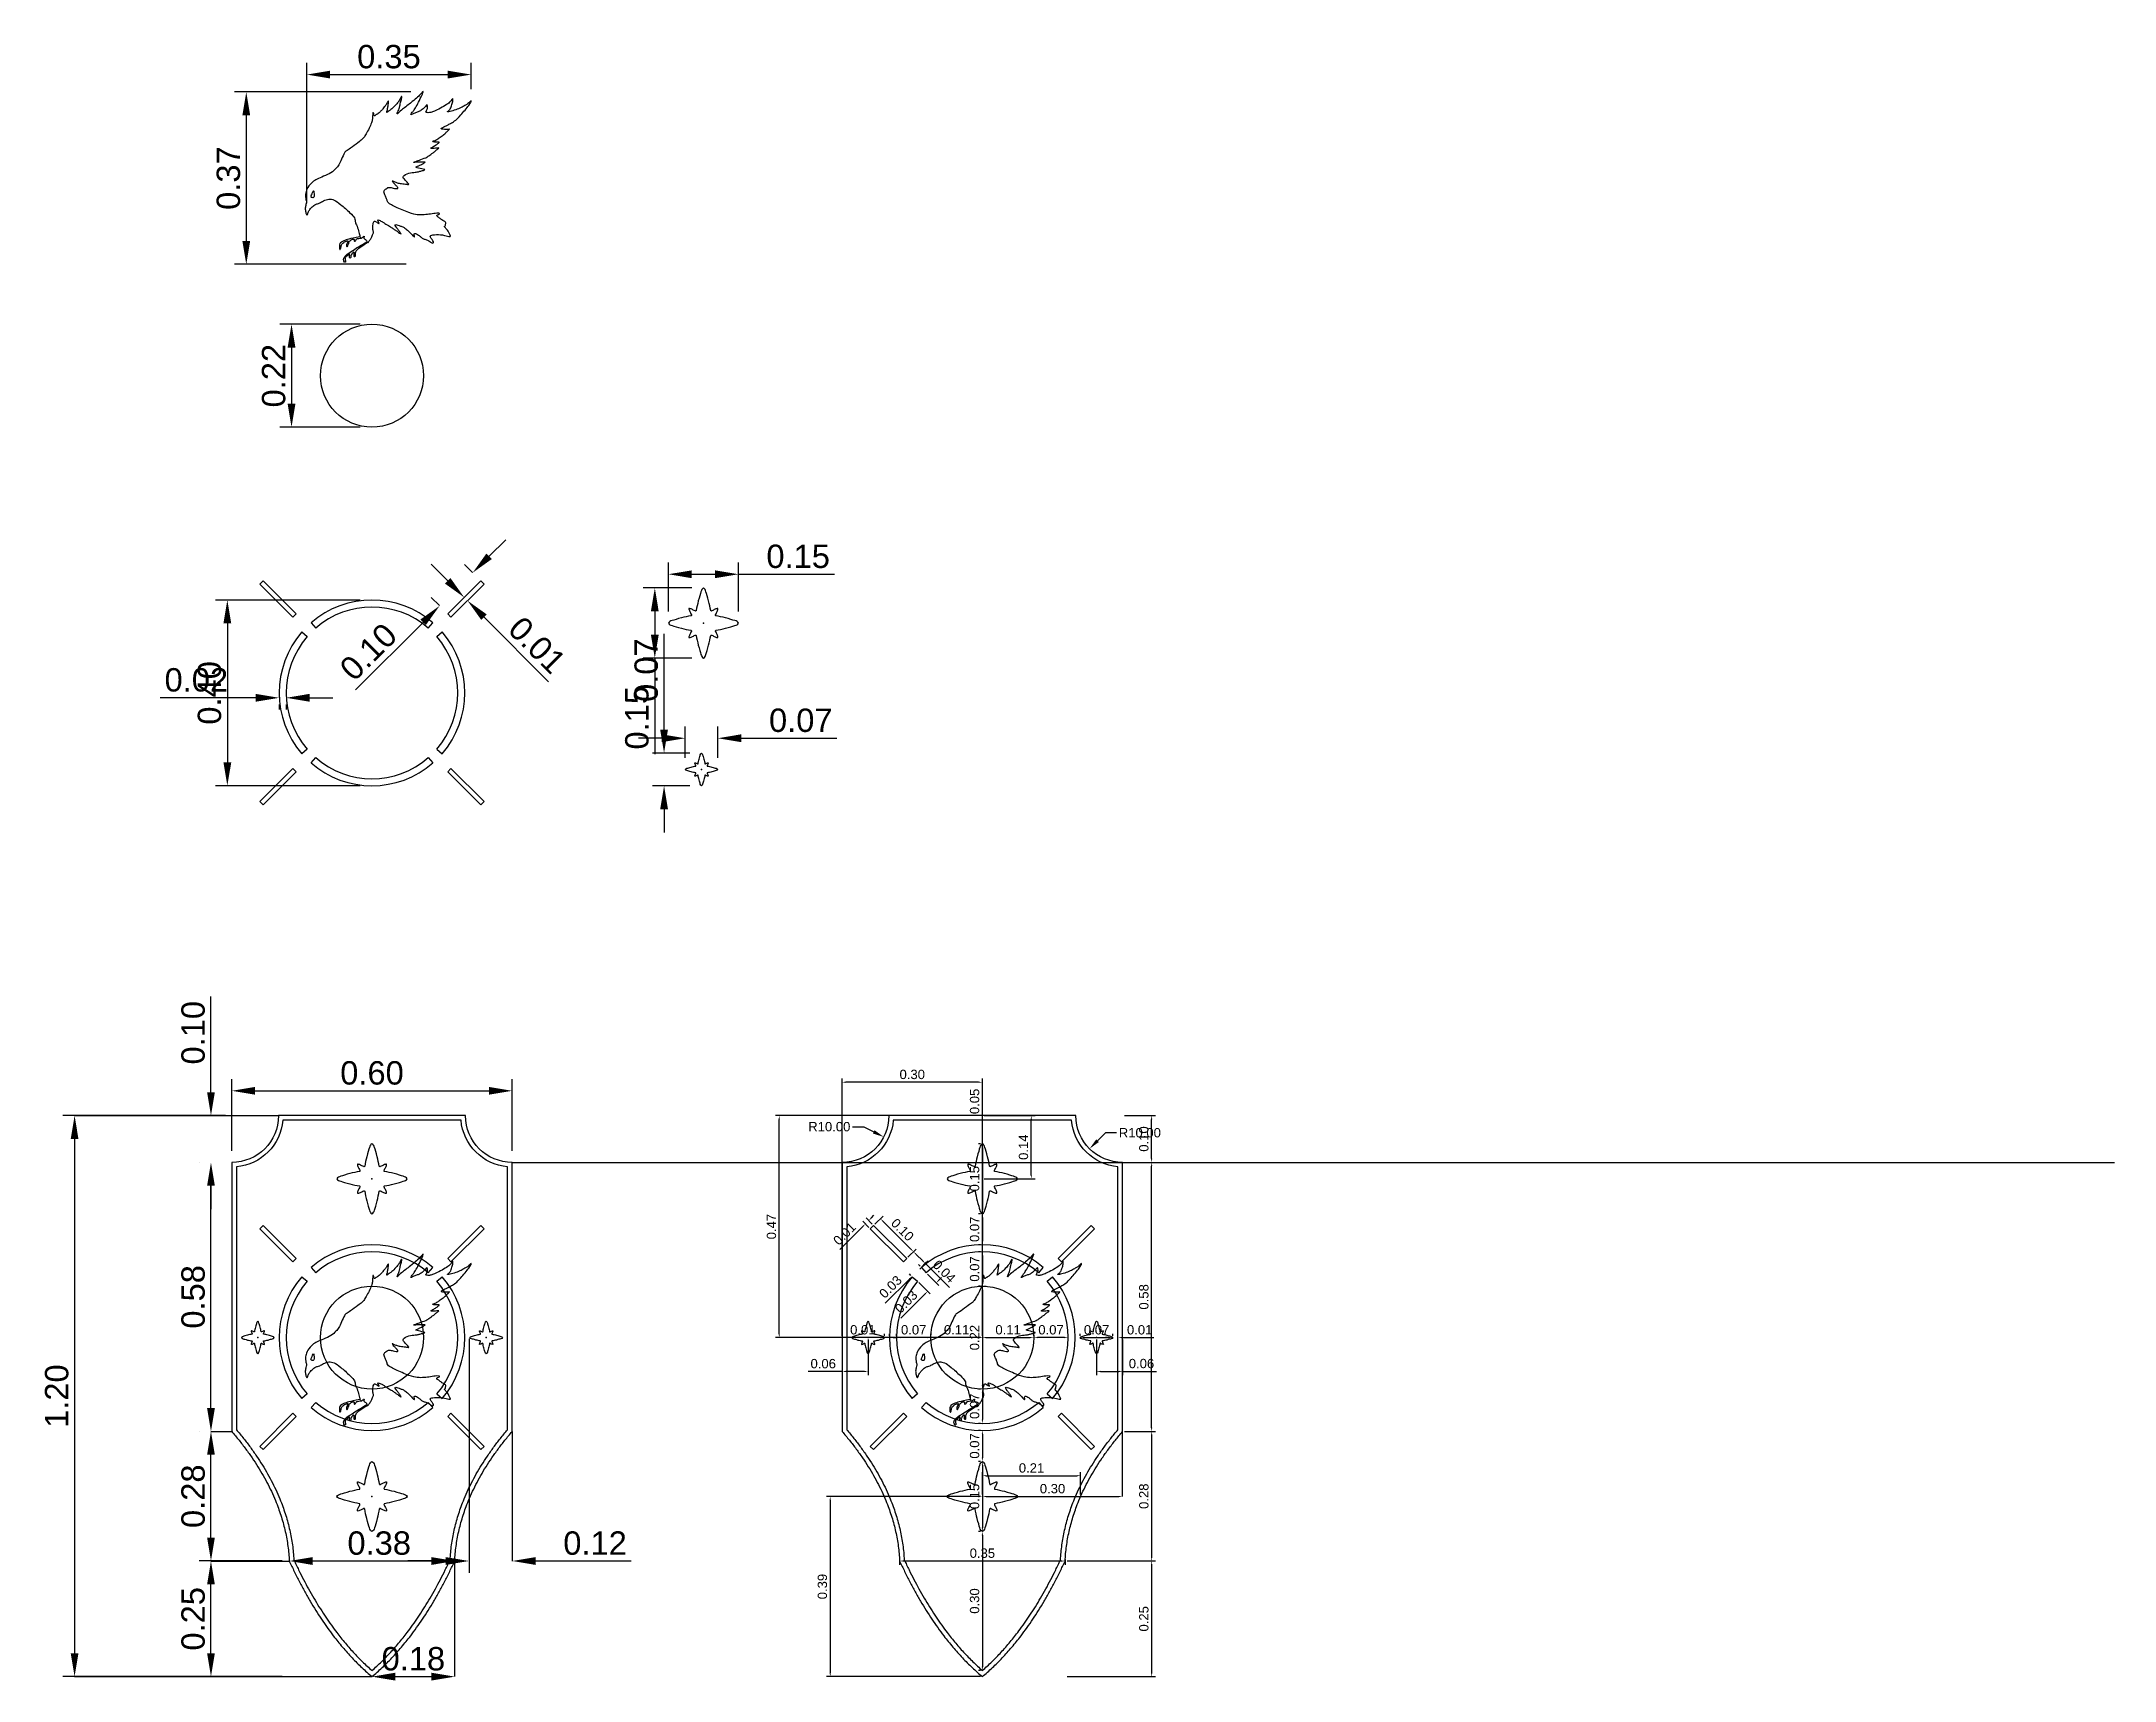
# Model space of a CAD drawing. Header units: metres. Extents: x -6.5 to 29.8, y -1.8 to 5.3.
# Drawn here: x 16.178 to 20.612, y 1.761 to 5.267 of the extents above; entities that cross this region are included whole.
import ezdxf

# ---------------------------------------------------------------- set-up
doc = ezdxf.new("R2010")
doc.units = ezdxf.units.M
for name, color, linetype, true_color in [('BANDERA$BORDE', 40, 'Continuous', 0xffbf00), ('BANDERA$CIRCULO EXT', 40, 'Continuous', 0xffbf00), ('BANDERA$CUERVO', 7, 'Continuous', 0x000000), ('BANDERA$ESTRELLAS$GRANDE', 252, 'Continuous', 0x696969), ('BANDERA$SOL', 40, 'Continuous', 0xffbf00), ('FONDO', 7, 'Continuous', 0x0f132e)]:
    doc.layers.add(name, color=color, linetype=linetype, true_color=true_color)
doc.styles.add('Plantilla Milímetros_ pequeño', font='')
doc.styles.add('Predeterminado', font='')
doc.styles.get('Plantilla Milímetros_ pequeño').set_extended_font_data('Arial')
doc.styles.get('Predeterminado').set_extended_font_data('Arial')
doc.dimstyles.new('Plantilla Milímetros_ pequeño', dxfattribs={"dimscale": 0.008, "dimtxt": 2.5, "dimasz": 1, "dimexe": 1, "dimexo": 0.5, "dimgap": 0.8, "dimtad": 1, "dimtoh": 1, "dimzin": 1, "dimdsep": 46, "dimtxsty": 'Plantilla Milímetros_ pequeño', "dimcen": 2.5, "dimadec": 1, "dimazin": 1, "dimtfac": 1, "dimtdec": 4, "dimtix": 1, "dimtofl": 0, "dimtmove": 1, "dimatfit": 3, "dimfxl": 1, "dimtolj": 1, "dimtzin": 1, "dimarcsym": 0})
doc.dimstyles.new('Predeterminado', dxfattribs={"dimscale": 0.05, "dimtxt": 1, "dimasz": 1, "dimexe": 0.5, "dimexo": 0.5, "dimgap": 0.25, "dimtad": 1, "dimtoh": 1, "dimzin": 1, "dimdsep": 46, "dimtxsty": 'Predeterminado', "dimcen": 0.5, "dimazin": 1, "dimtfac": 1, "dimtdec": 4, "dimtix": 1, "dimtofl": 0, "dimtmove": 1, "dimatfit": 3, "dimfxl": 1, "dimtolj": 1, "dimtzin": 1, "dimarcsym": 0})

msp = doc.modelspace()

# ---------------------------------------------------------------- blocks, each defined once
blk = doc.blocks.new('*D65')
at = {"layer": 'Defpoints', "color": 0}
for p in [(18.4011, 2.1995), (18.1909, 2.1552), (18.4011, 2.1552)]:
    blk.add_point(p, dxfattribs=at)
at = {"layer": 'FONDO', "color": 0, "lineweight": -2}
for p, q in [((18.1909, 2.1592), (18.1909, 2.2075)), ((18.1989, 2.1995), (18.3931, 2.1995)), ((18.4011, 2.1592), (18.4011, 2.2075))]:
    blk.add_line(p, q, dxfattribs=at)
at = {"layer": 'FONDO', "color": 0}
for points in [[(18.1989, 2.2009), (18.1989, 2.1982), (18.1909, 2.1995)], [(18.3931, 2.1982), (18.3931, 2.2009), (18.4011, 2.1995)]]:
    blk.add_solid(points, dxfattribs=at)
at = {"layer": 'FONDO', "color": 0, "insert": (18.296, 2.2161), "char_height": 0.02, "attachment_point": 5, "style": 'Plantilla Milímetros_ pequeño'}
blk.add_mtext('\\A1;0.21', dxfattribs=at)
blk = doc.blocks.new('*D66')
at = {"layer": 'Defpoints', "color": 0}
for p in [(18.1909, 2.1552), (18.4909, 2.1552), (18.4909, 2.1552)]:
    blk.add_point(p, dxfattribs=at)
at = {"layer": 'FONDO', "color": 0, "lineweight": -2}
for p, q in [((18.1909, 2.1592), (18.1909, 2.1632)), ((18.1989, 2.1552), (18.4829, 2.1552)), ((18.4909, 2.1592), (18.4909, 2.1632))]:
    blk.add_line(p, q, dxfattribs=at)
at = {"layer": 'FONDO', "color": 0}
for points in [[(18.1989, 2.1565), (18.1989, 2.1539), (18.1909, 2.1552)], [(18.4829, 2.1539), (18.4829, 2.1565), (18.4909, 2.1552)]]:
    blk.add_solid(points, dxfattribs=at)
at = {"layer": 'FONDO', "color": 0, "insert": (18.3409, 2.1718), "char_height": 0.02, "attachment_point": 5, "style": 'Plantilla Milímetros_ pequeño'}
blk.add_mtext('\\A1;0.30', dxfattribs=at)
blk = doc.blocks.new('*D67')
at = {"layer": 'Defpoints', "color": 0}
for p in [(18.1909, 2.9698), (18.2955, 2.9698), (18.1909, 2.8348)]:
    blk.add_point(p, dxfattribs=at)
at = {"layer": 'FONDO', "color": 0, "lineweight": -2}
for p, q in [((18.1949, 2.9698), (18.3035, 2.9698)), ((18.2955, 2.8428), (18.2955, 2.9618)), ((18.1949, 2.8348), (18.3035, 2.8348))]:
    blk.add_line(p, q, dxfattribs=at)
at = {"layer": 'FONDO', "color": 0}
for points in [[(18.2968, 2.9618), (18.2942, 2.9618), (18.2955, 2.9698)], [(18.2942, 2.8428), (18.2968, 2.8428), (18.2955, 2.8348)]]:
    blk.add_solid(points, dxfattribs=at)
at = {"layer": 'FONDO', "color": 0, "insert": (18.2789, 2.9023), "char_height": 0.02, "attachment_point": 5, "rotation": 90, "style": 'Plantilla Milímetros_ pequeño'}
blk.add_mtext('\\A1;0.14', dxfattribs=at)
blk = doc.blocks.new('*D68')
at = {"layer": 'Defpoints', "color": 0}
for p in [(18.4352, 2.495), (18.4909, 2.495), (18.4909, 2.4228)]:
    blk.add_point(p, dxfattribs=at)
at = {"layer": 'FONDO', "color": 0, "lineweight": -2}
for p, q in [((18.4352, 2.491), (18.4352, 2.4148)), ((18.4909, 2.491), (18.4909, 2.4148)), ((18.4432, 2.4228), (18.4829, 2.4228)), ((18.4909, 2.4228), (18.5636, 2.4228))]:
    blk.add_line(p, q, dxfattribs=at)
at = {"layer": 'FONDO', "color": 0}
for points in [[(18.4432, 2.4241), (18.4432, 2.4214), (18.4352, 2.4228)], [(18.4829, 2.4214), (18.4829, 2.4241), (18.4909, 2.4228)]]:
    blk.add_solid(points, dxfattribs=at)
at = {"layer": 'FONDO', "color": 0, "insert": (18.5312, 2.4394), "char_height": 0.02, "attachment_point": 5, "style": 'Plantilla Milímetros_ pequeño'}
blk.add_mtext('\\A1;0.06', dxfattribs=at)
blk = doc.blocks.new('*D69')
at = {"layer": 'Defpoints', "color": 0}
for p in [(17.8909, 2.495), (17.9466, 2.495), (17.8909, 2.4226)]:
    blk.add_point(p, dxfattribs=at)
at = {"layer": 'FONDO', "color": 0, "lineweight": -2}
for p, q in [((17.8909, 2.491), (17.8909, 2.4146)), ((17.9466, 2.491), (17.9466, 2.4146)), ((17.8909, 2.4226), (17.8182, 2.4226)), ((17.9386, 2.4226), (17.8989, 2.4226))]:
    blk.add_line(p, q, dxfattribs=at)
at = {"layer": 'FONDO', "color": 0}
for points in [[(17.8989, 2.4239), (17.8989, 2.4213), (17.8909, 2.4226)], [(17.9386, 2.4213), (17.9386, 2.4239), (17.9466, 2.4226)]]:
    blk.add_solid(points, dxfattribs=at)
at = {"layer": 'FONDO', "color": 0, "insert": (17.8505, 2.4392), "char_height": 0.02, "attachment_point": 5, "style": 'Plantilla Milímetros_ pequeño'}
blk.add_mtext('\\A1;0.06', dxfattribs=at)
blk = doc.blocks.new('*D70')
at = {"layer": 'Defpoints', "color": 0}
for p in [(18.1909, 2.1552), (17.8654, 1.7698), (18.1909, 1.7698)]:
    blk.add_point(p, dxfattribs=at)
at = {"layer": 'FONDO', "color": 0, "lineweight": -2}
for p, q in [((18.1869, 2.1552), (17.8574, 2.1552)), ((17.8654, 2.1472), (17.8654, 1.7778)), ((18.1869, 1.7698), (17.8574, 1.7698))]:
    blk.add_line(p, q, dxfattribs=at)
at = {"layer": 'FONDO', "color": 0}
for points in [[(17.8668, 2.1472), (17.8641, 2.1472), (17.8654, 2.1552)], [(17.8641, 1.7778), (17.8668, 1.7778), (17.8654, 1.7698)]]:
    blk.add_solid(points, dxfattribs=at)
at = {"layer": 'FONDO', "color": 0, "insert": (17.8488, 1.9625), "char_height": 0.02, "attachment_point": 5, "rotation": 90, "style": 'Plantilla Milímetros_ pequeño'}
blk.add_mtext('\\A1;0.39', dxfattribs=at)
blk = doc.blocks.new('*D71')
at = {"layer": 'Defpoints', "color": 0}
for p in [(18.029, 2.664), (18.0544, 2.6386), (18.069, 2.6533)]:
    blk.add_point(p, dxfattribs=at)
at = {"layer": 'FONDO', "color": 0, "lineweight": -2}
for p, q in [((18.0318, 2.6668), (18.0493, 2.6843)), ((18.0493, 2.673), (18.0634, 2.6589)), ((18.0572, 2.6414), (18.0747, 2.6589)), ((18.069, 2.6533), (18.1204, 2.6019))]:
    blk.add_line(p, q, dxfattribs=at)
at = {"layer": 'FONDO', "color": 0}
for points in [[(18.0503, 2.6739), (18.0484, 2.672), (18.0437, 2.6786)], [(18.0624, 2.658), (18.0643, 2.6599), (18.069, 2.6533)]]:
    blk.add_solid(points, dxfattribs=at)
at = {"layer": 'FONDO', "color": 0, "insert": (18.1093, 2.6365), "char_height": 0.02, "attachment_point": 5, "rotation": 315, "style": 'Plantilla Milímetros_ pequeño'}
blk.add_mtext('\\A1;0.04', dxfattribs=at)
blk = doc.blocks.new('*D72')
at = {"layer": 'Defpoints', "color": 0}
for p in [(18.0705, 2.6335), (18.0523, 2.6154), (18.0739, 2.5939)]:
    blk.add_point(p, dxfattribs=at)
at = {"layer": 'FONDO', "color": 0, "lineweight": -2}
for p, q in [((18.0733, 2.6307), (18.0976, 2.6064)), ((18.0976, 2.6177), (18.1033, 2.6233)), ((18.0682, 2.5883), (18.0168, 2.5368)), ((18.0552, 2.6126), (18.0795, 2.5883))]:
    blk.add_line(p, q, dxfattribs=at)
at = {"layer": 'FONDO', "color": 0}
for points in [[(18.0967, 2.6186), (18.0986, 2.6167), (18.092, 2.612)], [(18.0692, 2.5873), (18.0673, 2.5892), (18.0739, 2.5939)]]:
    blk.add_solid(points, dxfattribs=at)
at = {"layer": 'FONDO', "color": 0, "insert": (18.0279, 2.5715), "char_height": 0.02, "attachment_point": 5, "rotation": 45, "style": 'Plantilla Milímetros_ pequeño'}
blk.add_mtext('\\A1;0.03', dxfattribs=at)
blk = doc.blocks.new('*D73')
at = {"layer": 'Defpoints', "color": 0}
for p in [(18.0403, 2.626), (18.041, 2.6253), (18.0606, 2.6449)]:
    blk.add_point(p, dxfattribs=at)
at = {"layer": 'FONDO', "color": 0, "lineweight": -2}
for p, q in [((18.0347, 2.6203), (17.9833, 2.5689)), ((18.0382, 2.6281), (18.0347, 2.6316)), ((18.0578, 2.6477), (18.0543, 2.6512)), ((18.0656, 2.6512), (18.0712, 2.6569))]:
    blk.add_line(p, q, dxfattribs=at)
at = {"layer": 'FONDO', "color": 0}
for points in [[(18.0356, 2.6194), (18.0337, 2.6212), (18.0403, 2.626)], [(18.0646, 2.6521), (18.0665, 2.6503), (18.0599, 2.6455)]]:
    blk.add_solid(points, dxfattribs=at)
at = {"layer": 'FONDO', "color": 0, "insert": (17.9944, 2.6035), "char_height": 0.02, "attachment_point": 5, "rotation": 45, "style": 'Plantilla Milímetros_ pequeño'}
blk.add_mtext('\\A1;0.03', dxfattribs=at)
blk = doc.blocks.new('*D74')
at = {"layer": 'Defpoints', "color": 0}
for p in [(17.9407, 2.7382), (17.9512, 2.7276), (17.9583, 2.7347)]:
    blk.add_point(p, dxfattribs=at)
at = {"layer": 'FONDO', "color": 0, "lineweight": -2}
for p, q in [((17.9555, 2.7375), (17.9421, 2.7509)), ((17.9534, 2.7509), (17.959, 2.7566)), ((17.935, 2.7325), (17.8863, 2.6838)), ((17.9484, 2.7304), (17.935, 2.7438))]:
    blk.add_line(p, q, dxfattribs=at)
at = {"layer": 'FONDO', "color": 0}
for points in [[(17.9524, 2.7518), (17.9543, 2.75), (17.9477, 2.7452)], [(17.9359, 2.7316), (17.9341, 2.7335), (17.9407, 2.7382)]]:
    blk.add_solid(points, dxfattribs=at)
at = {"layer": 'FONDO', "color": 0, "insert": (17.8961, 2.7171), "char_height": 0.02, "attachment_point": 5, "rotation": 45, "style": 'Plantilla Milímetros_ pequeño'}
blk.add_mtext('\\A1;0.01', dxfattribs=at)
blk = doc.blocks.new('*D75')
at = {"layer": 'Defpoints', "color": 0}
for p in [(17.9729, 2.7493), (17.9583, 2.7347), (18.029, 2.664)]:
    blk.add_point(p, dxfattribs=at)
at = {"layer": 'FONDO', "color": 0, "lineweight": -2}
for p, q in [((17.9611, 2.7375), (17.9786, 2.755)), ((18.038, 2.6843), (17.9786, 2.7437)), ((18.0318, 2.6668), (18.0493, 2.6843))]:
    blk.add_line(p, q, dxfattribs=at)
at = {"layer": 'FONDO', "color": 0}
for points in [[(17.9795, 2.7446), (17.9777, 2.7427), (17.9729, 2.7493)], [(18.0371, 2.6833), (18.0389, 2.6852), (18.0437, 2.6786)]]:
    blk.add_solid(points, dxfattribs=at)
at = {"layer": 'FONDO', "color": 0, "insert": (18.02, 2.7257), "char_height": 0.02, "attachment_point": 5, "rotation": 315, "style": 'Plantilla Milímetros_ pequeño'}
blk.add_mtext('\\A1;0.10', dxfattribs=at)
blk = doc.blocks.new('*D76')
at = {"layer": 'Defpoints', "color": 0}
for p in [(17.8909, 2.9698), (17.9799, 2.9242)]:
    blk.add_point(p, dxfattribs=at)
at = {"layer": 'FONDO', "color": 0, "lineweight": -2}
for p, q in [((17.9132, 2.9461), (17.9372, 2.9461)), ((17.9372, 2.9461), (17.9585, 2.9352))]:
    blk.add_line(p, q, dxfattribs=at)
at = {"layer": 'FONDO', "color": 0}
blk.add_solid([(17.9567, 2.9316), (17.9603, 2.9387), (17.9799, 2.9242)], dxfattribs=at)
at = {"layer": 'FONDO', "color": 0, "insert": (17.8635, 2.9461), "char_height": 0.02, "attachment_point": 5, "style": 'Plantilla Milímetros_ pequeño'}
blk.add_mtext('\\A1;R10.00', dxfattribs=at)
blk = doc.blocks.new('*D77')
at = {"layer": 'Defpoints', "color": 0}
for p in [(18.4909, 2.9698), (18.4202, 2.8991)]:
    blk.add_point(p, dxfattribs=at)
at = {"layer": 'FONDO', "color": 0, "lineweight": -2}
for p, q in [((18.4541, 2.9331), (18.4371, 2.9161)), ((18.4781, 2.9331), (18.4541, 2.9331))]:
    blk.add_line(p, q, dxfattribs=at)
at = {"layer": 'FONDO', "color": 0}
blk.add_solid([(18.4343, 2.9189), (18.44, 2.9133), (18.4202, 2.8991)], dxfattribs=at)
at = {"layer": 'FONDO', "color": 0, "insert": (18.5277, 2.9331), "char_height": 0.02, "attachment_point": 5, "style": 'Plantilla Milímetros_ pequeño'}
blk.add_mtext('\\A1;R10.00', dxfattribs=at)
blk = doc.blocks.new('*D78')
at = {"layer": 'Defpoints', "color": 0}
for p in [(17.8909, 3.0412), (17.8909, 2.495), (18.1909, 2.495)]:
    blk.add_point(p, dxfattribs=at)
at = {"layer": 'FONDO', "color": 0, "lineweight": -2}
for p, q in [((17.8909, 2.499), (17.8909, 3.0492)), ((18.1829, 3.0412), (17.8989, 3.0412)), ((18.1909, 2.499), (18.1909, 3.0492))]:
    blk.add_line(p, q, dxfattribs=at)
at = {"layer": 'FONDO', "color": 0}
for points in [[(17.8989, 3.0426), (17.8989, 3.0399), (17.8909, 3.0412)], [(18.1829, 3.0399), (18.1829, 3.0426), (18.1909, 3.0412)]]:
    blk.add_solid(points, dxfattribs=at)
at = {"layer": 'FONDO', "color": 0, "insert": (18.0409, 3.0578), "char_height": 0.02, "attachment_point": 5, "style": 'Plantilla Milímetros_ pequeño'}
blk.add_mtext('\\A1;0.30', dxfattribs=at)
blk = doc.blocks.new('*D79')
at = {"layer": 'Defpoints', "color": 0}
for p in [(17.7564, 2.9698), (18.1909, 2.9698), (18.1909, 2.495)]:
    blk.add_point(p, dxfattribs=at)
at = {"layer": 'FONDO', "color": 0, "lineweight": -2}
for p, q in [((18.1869, 2.9698), (17.7484, 2.9698)), ((17.7564, 2.503), (17.7564, 2.9618)), ((18.1869, 2.495), (17.7484, 2.495))]:
    blk.add_line(p, q, dxfattribs=at)
at = {"layer": 'FONDO', "color": 0}
for points in [[(17.7578, 2.9618), (17.7551, 2.9618), (17.7564, 2.9698)], [(17.7551, 2.503), (17.7578, 2.503), (17.7564, 2.495)]]:
    blk.add_solid(points, dxfattribs=at)
at = {"layer": 'FONDO', "color": 0, "insert": (17.7398, 2.7324), "char_height": 0.02, "attachment_point": 5, "rotation": 90, "style": 'Plantilla Milímetros_ pequeño'}
blk.add_mtext('\\A1;0.47', dxfattribs=at)
blk = doc.blocks.new('*D80')
at = {"layer": 'Defpoints', "color": 0}
for p in [(17.9816, 2.495), (17.9816, 2.495), (17.9923, 2.495)]:
    blk.add_point(p, dxfattribs=at)
at = {"layer": 'FONDO', "color": 0, "lineweight": -2}
for p, q in [((17.9736, 2.495), (17.9048, 2.495)), ((17.9816, 2.499), (17.9816, 2.503)), ((17.9923, 2.499), (17.9923, 2.503)), ((18.0003, 2.495), (18.0083, 2.495))]:
    blk.add_line(p, q, dxfattribs=at)
at = {"layer": 'FONDO', "color": 0}
for points in [[(17.9736, 2.4937), (17.9736, 2.4963), (17.9816, 2.495)], [(18.0003, 2.4963), (18.0003, 2.4937), (17.9923, 2.495)]]:
    blk.add_solid(points, dxfattribs=at)
at = {"layer": 'FONDO', "color": 0, "insert": (17.9352, 2.5116), "char_height": 0.02, "attachment_point": 5, "style": 'Plantilla Milímetros_ pequeño'}
blk.add_mtext('\\A1;0.01', dxfattribs=at)
blk = doc.blocks.new('*D81')
at = {"layer": 'Defpoints', "color": 0}
for p in [(18.0073, 2.495), (18.0073, 2.495), (18.0808, 2.495)]:
    blk.add_point(p, dxfattribs=at)
at = {"layer": 'FONDO', "color": 0, "lineweight": -2}
for p, q in [((18.0073, 2.499), (18.0073, 2.503)), ((18.0728, 2.495), (18.0153, 2.495)), ((18.0808, 2.499), (18.0808, 2.503))]:
    blk.add_line(p, q, dxfattribs=at)
at = {"layer": 'FONDO', "color": 0}
for points in [[(18.0153, 2.4963), (18.0153, 2.4937), (18.0073, 2.495)], [(18.0728, 2.4937), (18.0728, 2.4963), (18.0808, 2.495)]]:
    blk.add_solid(points, dxfattribs=at)
at = {"layer": 'FONDO', "color": 0, "insert": (18.044, 2.5116), "char_height": 0.02, "attachment_point": 5, "style": 'Plantilla Milímetros_ pequeño'}
blk.add_mtext('\\A1;0.07', dxfattribs=at)
blk = doc.blocks.new('*D82')
at = {"layer": 'Defpoints', "color": 0}
for p in [(18.0808, 2.495), (18.0808, 2.495), (18.1909, 2.495)]:
    blk.add_point(p, dxfattribs=at)
at = {"layer": 'FONDO', "color": 0, "lineweight": -2}
for p, q in [((18.0808, 2.499), (18.0808, 2.503)), ((18.1829, 2.495), (18.0888, 2.495)), ((18.1909, 2.499), (18.1909, 2.503))]:
    blk.add_line(p, q, dxfattribs=at)
at = {"layer": 'FONDO', "color": 0}
for points in [[(18.0888, 2.4963), (18.0888, 2.4937), (18.0808, 2.495)], [(18.1829, 2.4937), (18.1829, 2.4963), (18.1909, 2.495)]]:
    blk.add_solid(points, dxfattribs=at)
at = {"layer": 'FONDO', "color": 0, "insert": (18.1358, 2.5116), "char_height": 0.02, "attachment_point": 5, "style": 'Plantilla Milímetros_ pequeño'}
blk.add_mtext('\\A1;0.11', dxfattribs=at)
blk = doc.blocks.new('*D83')
at = {"layer": 'Defpoints', "color": 0}
for p in [(18.1909, 2.495), (18.301, 2.495), (18.301, 2.495)]:
    blk.add_point(p, dxfattribs=at)
at = {"layer": 'FONDO', "color": 0, "lineweight": -2}
for p, q in [((18.1909, 2.499), (18.1909, 2.503)), ((18.1989, 2.495), (18.293, 2.495)), ((18.301, 2.499), (18.301, 2.503))]:
    blk.add_line(p, q, dxfattribs=at)
at = {"layer": 'FONDO', "color": 0}
for points in [[(18.1989, 2.4963), (18.1989, 2.4937), (18.1909, 2.495)], [(18.293, 2.4937), (18.293, 2.4963), (18.301, 2.495)]]:
    blk.add_solid(points, dxfattribs=at)
at = {"layer": 'FONDO', "color": 0, "insert": (18.2459, 2.5116), "char_height": 0.02, "attachment_point": 5, "style": 'Plantilla Milímetros_ pequeño'}
blk.add_mtext('\\A1;0.11', dxfattribs=at)
blk = doc.blocks.new('*D84')
at = {"layer": 'Defpoints', "color": 0}
for p in [(18.301, 2.495), (18.301, 2.495), (18.3744, 2.495)]:
    blk.add_point(p, dxfattribs=at)
at = {"layer": 'FONDO', "color": 0, "lineweight": -2}
for p, q in [((18.301, 2.499), (18.301, 2.503)), ((18.3664, 2.495), (18.309, 2.495)), ((18.3744, 2.499), (18.3744, 2.503))]:
    blk.add_line(p, q, dxfattribs=at)
at = {"layer": 'FONDO', "color": 0}
for points in [[(18.309, 2.4963), (18.309, 2.4937), (18.301, 2.495)], [(18.3664, 2.4937), (18.3664, 2.4963), (18.3744, 2.495)]]:
    blk.add_solid(points, dxfattribs=at)
at = {"layer": 'FONDO', "color": 0, "insert": (18.3377, 2.5116), "char_height": 0.02, "attachment_point": 5, "style": 'Plantilla Milímetros_ pequeño'}
blk.add_mtext('\\A1;0.07', dxfattribs=at)
blk = doc.blocks.new('*D85')
at = {"layer": 'Defpoints', "color": 0}
for p in [(18.4002, 2.495), (18.4702, 2.495), (18.4702, 2.495)]:
    blk.add_point(p, dxfattribs=at)
at = {"layer": 'FONDO', "color": 0, "lineweight": -2}
for p, q in [((18.4002, 2.499), (18.4002, 2.503)), ((18.4082, 2.495), (18.4622, 2.495)), ((18.4702, 2.499), (18.4702, 2.503))]:
    blk.add_line(p, q, dxfattribs=at)
at = {"layer": 'FONDO', "color": 0}
for points in [[(18.4082, 2.4963), (18.4082, 2.4937), (18.4002, 2.495)], [(18.4622, 2.4937), (18.4622, 2.4963), (18.4702, 2.495)]]:
    blk.add_solid(points, dxfattribs=at)
at = {"layer": 'FONDO', "color": 0, "insert": (18.4352, 2.5116), "char_height": 0.02, "attachment_point": 5, "style": 'Plantilla Milímetros_ pequeño'}
blk.add_mtext('\\A1;0.07', dxfattribs=at)
blk = doc.blocks.new('*D86')
at = {"layer": 'Defpoints', "color": 0}
for p in [(18.4702, 2.495), (18.4809, 2.495), (18.4809, 2.495)]:
    blk.add_point(p, dxfattribs=at)
at = {"layer": 'FONDO', "color": 0, "lineweight": -2}
for p, q in [((18.4622, 2.495), (18.4542, 2.495)), ((18.4702, 2.499), (18.4702, 2.503)), ((18.4809, 2.499), (18.4809, 2.503)), ((18.4889, 2.495), (18.5577, 2.495))]:
    blk.add_line(p, q, dxfattribs=at)
at = {"layer": 'FONDO', "color": 0}
for points in [[(18.4622, 2.4937), (18.4622, 2.4963), (18.4702, 2.495)], [(18.4889, 2.4963), (18.4889, 2.4937), (18.4809, 2.495)]]:
    blk.add_solid(points, dxfattribs=at)
at = {"layer": 'FONDO', "color": 0, "insert": (18.5273, 2.5116), "char_height": 0.02, "attachment_point": 5, "style": 'Plantilla Milímetros_ pequeño'}
blk.add_mtext('\\A1;0.01', dxfattribs=at)
blk = doc.blocks.new('*D87')
at = {"layer": 'Defpoints', "color": 0}
for p in [(18.4909, 2.9698), (18.5529, 2.9698), (18.4909, 2.8698)]:
    blk.add_point(p, dxfattribs=at)
at = {"layer": 'FONDO', "color": 0, "lineweight": -2}
for p, q in [((18.4949, 2.9698), (18.5609, 2.9698)), ((18.5529, 2.8778), (18.5529, 2.9618)), ((18.4949, 2.8698), (18.5609, 2.8698))]:
    blk.add_line(p, q, dxfattribs=at)
at = {"layer": 'FONDO', "color": 0}
for points in [[(18.5543, 2.9618), (18.5516, 2.9618), (18.5529, 2.9698)], [(18.5516, 2.8778), (18.5543, 2.8778), (18.5529, 2.8698)]]:
    blk.add_solid(points, dxfattribs=at)
at = {"layer": 'FONDO', "color": 0, "insert": (18.5363, 2.9198), "char_height": 0.02, "attachment_point": 5, "rotation": 90, "style": 'Plantilla Milímetros_ pequeño'}
blk.add_mtext('\\A1;0.10', dxfattribs=at)
blk = doc.blocks.new('*D88')
at = {"layer": 'Defpoints', "color": 0}
for p in [(18.4909, 2.8698), (18.5529, 2.8698), (18.4909, 2.2943)]:
    blk.add_point(p, dxfattribs=at)
at = {"layer": 'FONDO', "color": 0, "lineweight": -2}
for p, q in [((18.4949, 2.8698), (18.5609, 2.8698)), ((18.5529, 2.3023), (18.5529, 2.8618)), ((18.4949, 2.2943), (18.5609, 2.2943))]:
    blk.add_line(p, q, dxfattribs=at)
at = {"layer": 'FONDO', "color": 0}
for points in [[(18.5543, 2.8618), (18.5516, 2.8618), (18.5529, 2.8698)], [(18.5516, 2.3023), (18.5543, 2.3023), (18.5529, 2.2943)]]:
    blk.add_solid(points, dxfattribs=at)
at = {"layer": 'FONDO', "color": 0, "insert": (18.5363, 2.5821), "char_height": 0.02, "attachment_point": 5, "rotation": 90, "style": 'Plantilla Milímetros_ pequeño'}
blk.add_mtext('\\A1;0.58', dxfattribs=at)
blk = doc.blocks.new('*D89')
at = {"layer": 'Defpoints', "color": 0}
for p in [(18.0139, 2.0245), (18.3679, 2.0245), (18.3679, 2.0172)]:
    blk.add_point(p, dxfattribs=at)
at = {"layer": 'FONDO', "color": 0, "lineweight": -2}
for p, q in [((18.0139, 2.0205), (18.0139, 2.0092)), ((18.0219, 2.0172), (18.3599, 2.0172)), ((18.3679, 2.0205), (18.3679, 2.0092))]:
    blk.add_line(p, q, dxfattribs=at)
at = {"layer": 'FONDO', "color": 0}
for points in [[(18.0219, 2.0185), (18.0219, 2.0158), (18.0139, 2.0172)], [(18.3599, 2.0158), (18.3599, 2.0185), (18.3679, 2.0172)]]:
    blk.add_solid(points, dxfattribs=at)
at = {"layer": 'FONDO', "color": 0, "insert": (18.1909, 2.0338), "char_height": 0.02, "attachment_point": 5, "style": 'Plantilla Milímetros_ pequeño'}
blk.add_mtext('\\A1;0.35', dxfattribs=at)
blk = doc.blocks.new('*D90')
at = {"layer": 'Defpoints', "color": 0}
for p in [(18.3679, 2.0172), (18.3679, 1.7698), (18.5529, 1.7698)]:
    blk.add_point(p, dxfattribs=at)
at = {"layer": 'FONDO', "color": 0, "lineweight": -2}
for p, q in [((18.3719, 2.0172), (18.5609, 2.0172)), ((18.5529, 2.0092), (18.5529, 1.7778)), ((18.3719, 1.7698), (18.5609, 1.7698))]:
    blk.add_line(p, q, dxfattribs=at)
at = {"layer": 'FONDO', "color": 0}
for points in [[(18.5543, 2.0092), (18.5516, 2.0092), (18.5529, 2.0172)], [(18.5516, 1.7778), (18.5543, 1.7778), (18.5529, 1.7698)]]:
    blk.add_solid(points, dxfattribs=at)
at = {"layer": 'FONDO', "color": 0, "insert": (18.5363, 1.8935), "char_height": 0.02, "attachment_point": 5, "rotation": 90, "style": 'Plantilla Milímetros_ pequeño'}
blk.add_mtext('\\A1;0.25', dxfattribs=at)
blk = doc.blocks.new('*D91')
at = {"layer": 'Defpoints', "color": 0}
for p in [(18.4909, 2.2943), (18.4909, 2.0172), (18.5529, 2.0172)]:
    blk.add_point(p, dxfattribs=at)
at = {"layer": 'FONDO', "color": 0, "lineweight": -2}
for p, q in [((18.4949, 2.2943), (18.5609, 2.2943)), ((18.5529, 2.2863), (18.5529, 2.0252)), ((18.4949, 2.0172), (18.5609, 2.0172))]:
    blk.add_line(p, q, dxfattribs=at)
at = {"layer": 'FONDO', "color": 0}
for points in [[(18.5543, 2.2863), (18.5516, 2.2863), (18.5529, 2.2943)], [(18.5516, 2.0252), (18.5543, 2.0252), (18.5529, 2.0172)]]:
    blk.add_solid(points, dxfattribs=at)
at = {"layer": 'FONDO', "color": 0, "insert": (18.5363, 2.1557), "char_height": 0.02, "attachment_point": 5, "rotation": 90, "style": 'Plantilla Milímetros_ pequeño'}
blk.add_mtext('\\A1;0.28', dxfattribs=at)
blk = doc.blocks.new('*D92')
at = {"layer": 'Defpoints', "color": 0}
for p in [(18.1909, 2.0802), (18.1909, 1.783), (18.1909, 1.783)]:
    blk.add_point(p, dxfattribs=at)
at = {"layer": 'FONDO', "color": 0, "lineweight": -2}
for p, q in [((18.1869, 2.0802), (18.1829, 2.0802)), ((18.1909, 2.0722), (18.1909, 1.791)), ((18.1869, 1.783), (18.1829, 1.783))]:
    blk.add_line(p, q, dxfattribs=at)
at = {"layer": 'FONDO', "color": 0}
for points in [[(18.1922, 2.0722), (18.1895, 2.0722), (18.1909, 2.0802)], [(18.1895, 1.791), (18.1922, 1.791), (18.1909, 1.783)]]:
    blk.add_solid(points, dxfattribs=at)
at = {"layer": 'FONDO', "color": 0, "insert": (18.1743, 1.9316), "char_height": 0.02, "attachment_point": 5, "rotation": 90, "style": 'Plantilla Milímetros_ pequeño'}
blk.add_mtext('\\A1;0.30', dxfattribs=at)
blk = doc.blocks.new('*D93')
at = {"layer": 'Defpoints', "color": 0}
for p in [(18.1909, 2.2302), (18.1909, 2.0802), (18.1909, 2.0802)]:
    blk.add_point(p, dxfattribs=at)
at = {"layer": 'FONDO', "color": 0, "lineweight": -2}
for p, q in [((18.1869, 2.2302), (18.1829, 2.2302)), ((18.1909, 2.2222), (18.1909, 2.0882)), ((18.1869, 2.0802), (18.1829, 2.0802))]:
    blk.add_line(p, q, dxfattribs=at)
at = {"layer": 'FONDO', "color": 0}
for points in [[(18.1922, 2.2222), (18.1895, 2.2222), (18.1909, 2.2302)], [(18.1895, 2.0882), (18.1922, 2.0882), (18.1909, 2.0802)]]:
    blk.add_solid(points, dxfattribs=at)
at = {"layer": 'FONDO', "color": 0, "insert": (18.1743, 2.1552), "char_height": 0.02, "attachment_point": 5, "rotation": 90, "style": 'Plantilla Milímetros_ pequeño'}
blk.add_mtext('\\A1;0.15', dxfattribs=at)
blk = doc.blocks.new('*D94')
at = {"layer": 'Defpoints', "color": 0}
for p in [(18.1909, 2.2965), (18.1909, 2.2302), (18.1909, 2.2302)]:
    blk.add_point(p, dxfattribs=at)
at = {"layer": 'FONDO', "color": 0, "lineweight": -2}
for p, q in [((18.1869, 2.2965), (18.1829, 2.2965)), ((18.1909, 2.2885), (18.1909, 2.2382)), ((18.1869, 2.2302), (18.1829, 2.2302))]:
    blk.add_line(p, q, dxfattribs=at)
at = {"layer": 'FONDO', "color": 0}
for points in [[(18.1922, 2.2885), (18.1895, 2.2885), (18.1909, 2.2965)], [(18.1895, 2.2382), (18.1922, 2.2382), (18.1909, 2.2302)]]:
    blk.add_solid(points, dxfattribs=at)
at = {"layer": 'FONDO', "color": 0, "insert": (18.1743, 2.2633), "char_height": 0.02, "attachment_point": 5, "rotation": 90, "style": 'Plantilla Milímetros_ pequeño'}
blk.add_mtext('\\A1;0.07', dxfattribs=at)
blk = doc.blocks.new('*D95')
at = {"layer": 'Defpoints', "color": 0}
for p in [(18.1909, 2.3849), (18.1909, 2.3115), (18.1909, 2.3115)]:
    blk.add_point(p, dxfattribs=at)
at = {"layer": 'FONDO', "color": 0, "lineweight": -2}
for p, q in [((18.1869, 2.3849), (18.1829, 2.3849)), ((18.1909, 2.3769), (18.1909, 2.3195)), ((18.1869, 2.3115), (18.1829, 2.3115))]:
    blk.add_line(p, q, dxfattribs=at)
at = {"layer": 'FONDO', "color": 0}
for points in [[(18.1922, 2.3769), (18.1895, 2.3769), (18.1909, 2.3849)], [(18.1895, 2.3195), (18.1922, 2.3195), (18.1909, 2.3115)]]:
    blk.add_solid(points, dxfattribs=at)
at = {"layer": 'FONDO', "color": 0, "insert": (18.1743, 2.3482), "char_height": 0.02, "attachment_point": 5, "rotation": 90, "style": 'Plantilla Milímetros_ pequeño'}
blk.add_mtext('\\A1;0.07', dxfattribs=at)
blk = doc.blocks.new('*D96')
at = {"layer": 'Defpoints', "color": 0}
for p in [(18.1909, 2.6051), (18.1909, 2.3849), (18.1909, 2.3849)]:
    blk.add_point(p, dxfattribs=at)
at = {"layer": 'FONDO', "color": 0, "lineweight": -2}
for p, q in [((18.1869, 2.6051), (18.1829, 2.6051)), ((18.1909, 2.5971), (18.1909, 2.3929)), ((18.1869, 2.3849), (18.1829, 2.3849))]:
    blk.add_line(p, q, dxfattribs=at)
at = {"layer": 'FONDO', "color": 0}
for points in [[(18.1922, 2.5971), (18.1895, 2.5971), (18.1909, 2.6051)], [(18.1895, 2.3929), (18.1922, 2.3929), (18.1909, 2.3849)]]:
    blk.add_solid(points, dxfattribs=at)
at = {"layer": 'FONDO', "color": 0, "insert": (18.1743, 2.495), "char_height": 0.02, "attachment_point": 5, "rotation": 90, "style": 'Plantilla Milímetros_ pequeño'}
blk.add_mtext('\\A1;0.22', dxfattribs=at)
blk = doc.blocks.new('*D97')
at = {"layer": 'Defpoints', "color": 0}
for p in [(18.1909, 2.6786), (18.1892, 2.6051), (18.1909, 2.6051)]:
    blk.add_point(p, dxfattribs=at)
at = {"layer": 'FONDO', "color": 0, "lineweight": -2}
for p, q in [((18.1869, 2.6786), (18.1829, 2.6786)), ((18.1909, 2.6706), (18.1909, 2.6131)), ((18.1932, 2.6051), (18.1989, 2.6051))]:
    blk.add_line(p, q, dxfattribs=at)
at = {"layer": 'FONDO', "color": 0}
for points in [[(18.1922, 2.6706), (18.1895, 2.6706), (18.1909, 2.6786)], [(18.1895, 2.6131), (18.1922, 2.6131), (18.1909, 2.6051)]]:
    blk.add_solid(points, dxfattribs=at)
at = {"layer": 'FONDO', "color": 0, "insert": (18.1743, 2.6418), "char_height": 0.02, "attachment_point": 5, "rotation": 90, "style": 'Plantilla Milímetros_ pequeño'}
blk.add_mtext('\\A1;0.07', dxfattribs=at)
blk = doc.blocks.new('*D98')
at = {"layer": 'Defpoints', "color": 0}
for p in [(18.1909, 2.7598), (18.1909, 2.6936), (18.1909, 2.6936)]:
    blk.add_point(p, dxfattribs=at)
at = {"layer": 'FONDO', "color": 0, "lineweight": -2}
for p, q in [((18.1869, 2.7598), (18.1829, 2.7598)), ((18.1909, 2.7518), (18.1909, 2.7016)), ((18.1869, 2.6936), (18.1829, 2.6936))]:
    blk.add_line(p, q, dxfattribs=at)
at = {"layer": 'FONDO', "color": 0}
for points in [[(18.1922, 2.7518), (18.1895, 2.7518), (18.1909, 2.7598)], [(18.1895, 2.7016), (18.1922, 2.7016), (18.1909, 2.6936)]]:
    blk.add_solid(points, dxfattribs=at)
at = {"layer": 'FONDO', "color": 0, "insert": (18.1743, 2.7267), "char_height": 0.02, "attachment_point": 5, "rotation": 90, "style": 'Plantilla Milímetros_ pequeño'}
blk.add_mtext('\\A1;0.07', dxfattribs=at)
blk = doc.blocks.new('*D99')
at = {"layer": 'Defpoints', "color": 0}
for p in [(18.1909, 2.9098), (18.1909, 2.7598), (18.1909, 2.7598)]:
    blk.add_point(p, dxfattribs=at)
at = {"layer": 'FONDO', "color": 0, "lineweight": -2}
for p, q in [((18.1869, 2.9098), (18.1829, 2.9098)), ((18.1909, 2.9018), (18.1909, 2.7678)), ((18.1869, 2.7598), (18.1829, 2.7598))]:
    blk.add_line(p, q, dxfattribs=at)
at = {"layer": 'FONDO', "color": 0}
for points in [[(18.1922, 2.9018), (18.1895, 2.9018), (18.1909, 2.9098)], [(18.1895, 2.7678), (18.1922, 2.7678), (18.1909, 2.7598)]]:
    blk.add_solid(points, dxfattribs=at)
at = {"layer": 'FONDO', "color": 0, "insert": (18.1743, 2.8348), "char_height": 0.02, "attachment_point": 5, "rotation": 90, "style": 'Plantilla Milímetros_ pequeño'}
blk.add_mtext('\\A1;0.15', dxfattribs=at)
blk = doc.blocks.new('*D100')
at = {"layer": 'Defpoints', "color": 0}
for p in [(18.1909, 2.9598), (18.1909, 2.9598), (18.1909, 2.9098)]:
    blk.add_point(p, dxfattribs=at)
at = {"layer": 'FONDO', "color": 0, "lineweight": -2}
for p, q in [((18.1909, 2.9598), (18.1909, 3.0327)), ((18.1869, 2.9598), (18.1829, 2.9598)), ((18.1909, 2.9178), (18.1909, 2.9518)), ((18.1869, 2.9098), (18.1829, 2.9098))]:
    blk.add_line(p, q, dxfattribs=at)
at = {"layer": 'FONDO', "color": 0}
for points in [[(18.1922, 2.9518), (18.1895, 2.9518), (18.1909, 2.9598)], [(18.1895, 2.9178), (18.1922, 2.9178), (18.1909, 2.9098)]]:
    blk.add_solid(points, dxfattribs=at)
at = {"layer": 'FONDO', "color": 0, "insert": (18.1743, 3.0002), "char_height": 0.02, "attachment_point": 5, "rotation": 90, "style": 'Plantilla Milímetros_ pequeño'}
blk.add_mtext('\\A1;0.05', dxfattribs=at)
blk = doc.blocks.new('*D145')
at = {"layer": 'Defpoints', "color": 0}
for p in [(16.541, 2.9698), (16.541, 2.9698), (16.541, 2.8698)]:
    blk.add_point(p, dxfattribs=at)
at = {"layer": 'FONDO', "color": 0, "lineweight": -2}
for p, q in [((16.541, 3.0198), (16.541, 3.2244)), ((16.516, 2.9698), (16.516, 2.9698)), ((16.516, 2.8698), (16.516, 2.8698)), ((16.541, 2.8198), (16.541, 2.7698))]:
    blk.add_line(p, q, dxfattribs=at)
at = {"layer": 'FONDO', "color": 0}
for points in [[(16.5327, 3.0198), (16.5493, 3.0198), (16.541, 2.9698)], [(16.5493, 2.8198), (16.5327, 2.8198), (16.541, 2.8698)]]:
    blk.add_solid(points, dxfattribs=at)
at = {"layer": 'FONDO', "color": 0, "insert": (16.503, 3.1471), "char_height": 0.05, "attachment_point": 5, "rotation": 90, "style": 'Predeterminado'}
blk.add_mtext('\\A1;0.10', dxfattribs=at)
blk = doc.blocks.new('*D146')
at = {"layer": 'Defpoints', "color": 0}
for p in [(16.541, 2.8698), (16.541, 2.8698), (16.541, 2.2943)]:
    blk.add_point(p, dxfattribs=at)
at = {"layer": 'FONDO', "color": 0, "lineweight": -2}
for p, q in [((16.516, 2.8698), (16.516, 2.8698)), ((16.541, 2.3443), (16.541, 2.8198)), ((16.516, 2.2943), (16.516, 2.2943))]:
    blk.add_line(p, q, dxfattribs=at)
at = {"layer": 'FONDO', "color": 0}
for points in [[(16.5493, 2.8198), (16.5327, 2.8198), (16.541, 2.8698)], [(16.5327, 2.3443), (16.5493, 2.3443), (16.541, 2.2943)]]:
    blk.add_solid(points, dxfattribs=at)
at = {"layer": 'FONDO', "color": 0, "insert": (16.503, 2.5821), "char_height": 0.05, "attachment_point": 5, "rotation": 90, "style": 'Predeterminado'}
blk.add_mtext('\\A1;0.58', dxfattribs=at)
blk = doc.blocks.new('*D147')
at = {"layer": 'Defpoints', "color": 0}
for p in [(17.0931, 2.5175), (16.7084, 2.0172), (17.0931, 2.0172)]:
    blk.add_point(p, dxfattribs=at)
at = {"layer": 'FONDO', "color": 0, "lineweight": -2}
for p, q in [((17.0931, 2.4925), (17.0931, 1.9922)), ((16.7084, 2.0422), (16.7084, 2.0422)), ((16.7584, 2.0172), (17.0431, 2.0172))]:
    blk.add_line(p, q, dxfattribs=at)
at = {"layer": 'FONDO', "color": 0}
for points in [[(16.7584, 2.0255), (16.7584, 2.0088), (16.7084, 2.0172)], [(17.0431, 2.0088), (17.0431, 2.0255), (17.0931, 2.0172)]]:
    blk.add_solid(points, dxfattribs=at)
at = {"layer": 'FONDO', "color": 0, "insert": (16.9008, 2.0552), "char_height": 0.05, "attachment_point": 5, "style": 'Predeterminado'}
blk.add_mtext('\\A1;0.38', dxfattribs=at)
blk = doc.blocks.new('*D148')
at = {"layer": 'Defpoints', "color": 0}
for p in [(17.1854, 3.0229), (16.5854, 2.8698), (17.1854, 2.8698)]:
    blk.add_point(p, dxfattribs=at)
at = {"layer": 'FONDO', "color": 0, "lineweight": -2}
for p, q in [((16.5854, 2.8948), (16.5854, 3.0479)), ((16.6354, 3.0229), (17.1354, 3.0229)), ((17.1854, 2.8948), (17.1854, 3.0479))]:
    blk.add_line(p, q, dxfattribs=at)
at = {"layer": 'FONDO', "color": 0}
for points in [[(16.6354, 3.0312), (16.6354, 3.0146), (16.5854, 3.0229)], [(17.1354, 3.0146), (17.1354, 3.0312), (17.1854, 3.0229)]]:
    blk.add_solid(points, dxfattribs=at)
at = {"layer": 'FONDO', "color": 0, "insert": (16.8854, 3.0609), "char_height": 0.05, "attachment_point": 5, "style": 'Predeterminado'}
blk.add_mtext('\\A1;0.60', dxfattribs=at)
blk = doc.blocks.new('*D149')
at = {"layer": 'Defpoints', "color": 0}
for p in [(17.0624, 2.0172), (17.1854, 2.0172), (17.1854, 2.0172)]:
    blk.add_point(p, dxfattribs=at)
at = {"layer": 'FONDO', "color": 0, "lineweight": -2}
for p, q in [((17.0624, 2.0422), (17.0624, 2.0422)), ((17.1854, 2.0422), (17.1854, 2.0422)), ((17.0124, 2.0172), (16.9624, 2.0172)), ((17.2354, 2.0172), (17.4396, 2.0172))]:
    blk.add_line(p, q, dxfattribs=at)
at = {"layer": 'FONDO', "color": 0}
for points in [[(17.0124, 2.0088), (17.0124, 2.0255), (17.0624, 2.0172)], [(17.2354, 2.0255), (17.2354, 2.0088), (17.1854, 2.0172)]]:
    blk.add_solid(points, dxfattribs=at)
at = {"layer": 'FONDO', "color": 0, "insert": (17.3625, 2.0552), "char_height": 0.05, "attachment_point": 5, "style": 'Predeterminado'}
blk.add_mtext('\\A1;0.12', dxfattribs=at)
blk = doc.blocks.new('*D150')
at = {"layer": 'Defpoints', "color": 0}
for p in [(16.8854, 1.7698), (17.0624, 1.7698), (17.0624, 1.7698)]:
    blk.add_point(p, dxfattribs=at)
at = {"layer": 'FONDO', "color": 0, "lineweight": -2}
for p, q in [((16.8854, 1.7948), (16.8854, 1.7948)), ((17.0624, 1.7948), (17.0624, 1.7948)), ((16.9354, 1.7698), (17.0124, 1.7698))]:
    blk.add_line(p, q, dxfattribs=at)
at = {"layer": 'FONDO', "color": 0}
for points in [[(16.9354, 1.7782), (16.9354, 1.7615), (16.8854, 1.7698)], [(17.0124, 1.7615), (17.0124, 1.7782), (17.0624, 1.7698)]]:
    blk.add_solid(points, dxfattribs=at)
at = {"layer": 'FONDO', "color": 0, "insert": (16.9739, 1.8078), "char_height": 0.05, "attachment_point": 5, "style": 'Predeterminado'}
blk.add_mtext('\\A1;0.18', dxfattribs=at)
blk = doc.blocks.new('*D151')
at = {"layer": 'Defpoints', "color": 0}
for p in [(16.541, 2.2943), (16.541, 2.2943), (16.541, 2.0172)]:
    blk.add_point(p, dxfattribs=at)
at = {"layer": 'FONDO', "color": 0, "lineweight": -2}
for p, q in [((16.516, 2.2943), (16.516, 2.2943)), ((16.541, 2.0672), (16.541, 2.2443)), ((16.516, 2.0172), (16.516, 2.0172))]:
    blk.add_line(p, q, dxfattribs=at)
at = {"layer": 'FONDO', "color": 0}
for points in [[(16.5493, 2.2443), (16.5327, 2.2443), (16.541, 2.2943)], [(16.5327, 2.0672), (16.5493, 2.0672), (16.541, 2.0172)]]:
    blk.add_solid(points, dxfattribs=at)
at = {"layer": 'FONDO', "color": 0, "insert": (16.503, 2.1557), "char_height": 0.05, "attachment_point": 5, "rotation": 90, "style": 'Predeterminado'}
blk.add_mtext('\\A1;0.28', dxfattribs=at)
blk = doc.blocks.new('*D152')
at = {"layer": 'Defpoints', "color": 0}
for p in [(16.541, 2.0172), (16.718, 2.0172), (16.718, 1.7698)]:
    blk.add_point(p, dxfattribs=at)
at = {"layer": 'FONDO', "color": 0, "lineweight": -2}
for p, q in [((16.693, 2.0172), (16.516, 2.0172)), ((16.541, 1.8198), (16.541, 1.9672)), ((16.693, 1.7698), (16.516, 1.7698))]:
    blk.add_line(p, q, dxfattribs=at)
at = {"layer": 'FONDO', "color": 0}
for points in [[(16.5493, 1.9672), (16.5327, 1.9672), (16.541, 2.0172)], [(16.5327, 1.8198), (16.5493, 1.8198), (16.541, 1.7698)]]:
    blk.add_solid(points, dxfattribs=at)
at = {"layer": 'FONDO', "color": 0, "insert": (16.503, 1.8935), "char_height": 0.05, "attachment_point": 5, "rotation": 90, "style": 'Predeterminado'}
blk.add_mtext('\\A1;0.25', dxfattribs=at)
blk = doc.blocks.new('*D153')
at = {"layer": 'Defpoints', "color": 0}
for p in [(16.5968, 2.9698), (16.2493, 1.7698), (16.5968, 1.7698)]:
    blk.add_point(p, dxfattribs=at)
at = {"layer": 'FONDO', "color": 0, "lineweight": -2}
for p, q in [((16.5718, 2.9698), (16.2243, 2.9698)), ((16.2493, 2.9198), (16.2493, 1.8198)), ((16.5718, 1.7698), (16.2243, 1.7698))]:
    blk.add_line(p, q, dxfattribs=at)
at = {"layer": 'FONDO', "color": 0}
for points in [[(16.2576, 2.9198), (16.241, 2.9198), (16.2493, 2.9698)], [(16.241, 1.8198), (16.2576, 1.8198), (16.2493, 1.7698)]]:
    blk.add_solid(points, dxfattribs=at)
at = {"layer": 'FONDO', "color": 0, "insert": (16.2113, 2.3698), "char_height": 0.05, "attachment_point": 5, "rotation": 90, "style": 'Predeterminado'}
blk.add_mtext('\\A1;1.20', dxfattribs=at)
blk = doc.blocks.new('*D154')
at = {"layer": 'Defpoints', "color": 0}
for p in [(17.6251, 3.777), (17.5551, 3.7103), (17.6251, 3.7103)]:
    blk.add_point(p, dxfattribs=at)
at = {"layer": 'FONDO', "color": 0, "lineweight": -2}
for p, q in [((17.5051, 3.777), (17.4551, 3.777)), ((17.5551, 3.7353), (17.5551, 3.802)), ((17.6251, 3.7353), (17.6251, 3.802)), ((17.6751, 3.777), (17.8798, 3.777))]:
    blk.add_line(p, q, dxfattribs=at)
at = {"layer": 'FONDO', "color": 0}
for points in [[(17.5051, 3.7687), (17.5051, 3.7854), (17.5551, 3.777)], [(17.6751, 3.7854), (17.6751, 3.7687), (17.6251, 3.777)]]:
    blk.add_solid(points, dxfattribs=at)
at = {"layer": 'FONDO', "color": 0, "insert": (17.8025, 3.8151), "char_height": 0.05, "attachment_point": 5, "style": 'Predeterminado'}
blk.add_mtext('\\A1;0.07', dxfattribs=at)
blk = doc.blocks.new('*D155')
at = {"layer": 'Defpoints', "color": 0}
for p in [(17.5101, 3.7453), (17.5901, 3.7453), (17.5901, 3.6753)]:
    blk.add_point(p, dxfattribs=at)
at = {"layer": 'FONDO', "color": 0, "lineweight": -2}
for p, q in [((17.5101, 3.7953), (17.5101, 4)), ((17.5651, 3.7453), (17.4851, 3.7453)), ((17.5651, 3.6753), (17.4851, 3.6753)), ((17.5101, 3.6253), (17.5101, 3.5753))]:
    blk.add_line(p, q, dxfattribs=at)
at = {"layer": 'FONDO', "color": 0}
for points in [[(17.5018, 3.7953), (17.5184, 3.7953), (17.5101, 3.7453)], [(17.5184, 3.6253), (17.5018, 3.6253), (17.5101, 3.6753)]]:
    blk.add_solid(points, dxfattribs=at)
at = {"layer": 'FONDO', "color": 0, "insert": (17.4721, 3.9226), "char_height": 0.05, "attachment_point": 5, "rotation": 90, "style": 'Predeterminado'}
blk.add_mtext('\\A1;0.07', dxfattribs=at)
blk = doc.blocks.new('*D156')
at = {"layer": 'Defpoints', "color": 0}
for p in [(16.8854, 4.6626), (16.7133, 4.4424), (16.8854, 4.4424)]:
    blk.add_point(p, dxfattribs=at)
at = {"layer": 'FONDO', "color": 0, "lineweight": -2}
for p, q in [((16.8604, 4.6626), (16.6883, 4.6626)), ((16.7133, 4.6126), (16.7133, 4.4924)), ((16.8604, 4.4424), (16.6883, 4.4424))]:
    blk.add_line(p, q, dxfattribs=at)
at = {"layer": 'FONDO', "color": 0}
for points in [[(16.7216, 4.6126), (16.705, 4.6126), (16.7133, 4.6626)], [(16.705, 4.4924), (16.7216, 4.4924), (16.7133, 4.4424)]]:
    blk.add_solid(points, dxfattribs=at)
at = {"layer": 'FONDO', "color": 0, "insert": (16.6753, 4.5525), "char_height": 0.05, "attachment_point": 5, "rotation": 90, "style": 'Predeterminado'}
blk.add_mtext('\\A1;0.22', dxfattribs=at)
blk = doc.blocks.new('*D157')
at = {"layer": 'Defpoints', "color": 0}
for p in [(17.0974, 5.1965), (17.0974, 5.1402), (16.7459, 4.8965)]:
    blk.add_point(p, dxfattribs=at)
at = {"layer": 'FONDO', "color": 0, "lineweight": -2}
for p, q in [((16.7459, 4.9215), (16.7459, 5.2215)), ((16.7959, 5.1965), (17.0474, 5.1965)), ((17.0974, 5.1652), (17.0974, 5.2215))]:
    blk.add_line(p, q, dxfattribs=at)
at = {"layer": 'FONDO', "color": 0}
for points in [[(16.7959, 5.2049), (16.7959, 5.1882), (16.7459, 5.1965)], [(17.0474, 5.1882), (17.0474, 5.2049), (17.0974, 5.1965)]]:
    blk.add_solid(points, dxfattribs=at)
at = {"layer": 'FONDO', "color": 0, "insert": (16.9216, 5.2346), "char_height": 0.05, "attachment_point": 5, "style": 'Predeterminado'}
blk.add_mtext('\\A1;0.35', dxfattribs=at)
blk = doc.blocks.new('*D158')
at = {"layer": 'Defpoints', "color": 0}
for p in [(16.9936, 5.1595), (16.6165, 4.7907), (16.9833, 4.7907)]:
    blk.add_point(p, dxfattribs=at)
at = {"layer": 'FONDO', "color": 0, "lineweight": -2}
for p, q in [((16.9686, 5.1595), (16.5915, 5.1595)), ((16.6165, 5.1095), (16.6165, 4.8407)), ((16.9583, 4.7907), (16.5915, 4.7907))]:
    blk.add_line(p, q, dxfattribs=at)
at = {"layer": 'FONDO', "color": 0}
for points in [[(16.6248, 5.1095), (16.6082, 5.1095), (16.6165, 5.1595)], [(16.6082, 4.8407), (16.6248, 4.8407), (16.6165, 4.7907)]]:
    blk.add_solid(points, dxfattribs=at)
at = {"layer": 'FONDO', "color": 0, "insert": (16.5785, 4.9751), "char_height": 0.05, "attachment_point": 5, "rotation": 90, "style": 'Predeterminado'}
blk.add_mtext('\\A1;0.37', dxfattribs=at)
blk = doc.blocks.new('*D159')
at = {"layer": 'Defpoints', "color": 0}
for p in [(17.5943, 4.0984), (17.4903, 3.9484), (17.5943, 3.9484)]:
    blk.add_point(p, dxfattribs=at)
at = {"layer": 'FONDO', "color": 0, "lineweight": -2}
for p, q in [((17.5693, 4.0984), (17.4653, 4.0984)), ((17.4903, 4.0484), (17.4903, 3.9984)), ((17.5693, 3.9484), (17.4653, 3.9484)), ((17.4903, 3.9484), (17.4903, 3.7433))]:
    blk.add_line(p, q, dxfattribs=at)
at = {"layer": 'FONDO', "color": 0}
for points in [[(17.4986, 4.0484), (17.4819, 4.0484), (17.4903, 4.0984)], [(17.4819, 3.9984), (17.4986, 3.9984), (17.4903, 3.9484)]]:
    blk.add_solid(points, dxfattribs=at)
at = {"layer": 'FONDO', "color": 0, "insert": (17.4522, 3.8208), "char_height": 0.05, "attachment_point": 5, "rotation": 90, "style": 'Predeterminado'}
blk.add_mtext('\\A1;0.15', dxfattribs=at)
blk = doc.blocks.new('*D160')
at = {"layer": 'Defpoints', "color": 0}
for p in [(17.6693, 4.1278), (17.5193, 4.0234), (17.6693, 4.0234)]:
    blk.add_point(p, dxfattribs=at)
at = {"layer": 'FONDO', "color": 0, "lineweight": -2}
for p, q in [((17.5193, 4.0484), (17.5193, 4.1528)), ((17.5693, 4.1278), (17.6193, 4.1278)), ((17.6693, 4.0484), (17.6693, 4.1528)), ((17.6693, 4.1278), (17.8744, 4.1278))]:
    blk.add_line(p, q, dxfattribs=at)
at = {"layer": 'FONDO', "color": 0}
for points in [[(17.5693, 4.1361), (17.5693, 4.1194), (17.5193, 4.1278)], [(17.6193, 4.1194), (17.6193, 4.1361), (17.6693, 4.1278)]]:
    blk.add_solid(points, dxfattribs=at)
at = {"layer": 'FONDO', "color": 0, "insert": (17.7969, 4.1658), "char_height": 0.05, "attachment_point": 5, "style": 'Predeterminado'}
blk.add_mtext('\\A1;0.15', dxfattribs=at)
blk = doc.blocks.new('*D161')
at = {"layer": 'Defpoints', "color": 0}
for p in [(17.0826, 4.0783), (17.0897, 4.0713), (17.0897, 4.0713)]:
    blk.add_point(p, dxfattribs=at)
at = {"layer": 'FONDO', "color": 0, "lineweight": -2}
for p, q in [((17.0473, 4.1137), (17.0119, 4.149)), ((17.1003, 4.096), (17.1003, 4.096)), ((17.1074, 4.0889), (17.1074, 4.0889)), ((17.125, 4.0359), (17.263, 3.8979))]:
    blk.add_line(p, q, dxfattribs=at)
at = {"layer": 'FONDO', "color": 0}
for points in [[(17.0414, 4.1078), (17.0532, 4.1196), (17.0826, 4.0783)], [(17.1309, 4.0418), (17.1191, 4.03), (17.0897, 4.0713)]]:
    blk.add_solid(points, dxfattribs=at)
at = {"layer": 'FONDO', "color": 0, "insert": (17.2386, 3.9761), "char_height": 0.05, "attachment_point": 5, "rotation": 315, "style": 'Predeterminado'}
blk.add_mtext('\\A1;0.01', dxfattribs=at)
blk = doc.blocks.new('*D162')
at = {"layer": 'Defpoints', "color": 0}
for p in [(17.118, 4.1137), (17.03, 4.0602), (17.0473, 4.043)]:
    blk.add_point(p, dxfattribs=at)
at = {"layer": 'FONDO', "color": 0, "lineweight": -2}
for p, q in [((17.1361, 4.1663), (17.1714, 4.2017)), ((17.1003, 4.1314), (17.083, 4.1486)), ((17.0296, 4.0607), (17.0123, 4.0779)), ((16.9946, 4.0249), (16.85, 3.8803))]:
    blk.add_line(p, q, dxfattribs=at)
at = {"layer": 'FONDO', "color": 0}
for points in [[(17.1302, 4.1722), (17.1419, 4.1604), (17.1007, 4.131)], [(17.0005, 4.019), (16.9887, 4.0308), (17.03, 4.0602)]]:
    blk.add_solid(points, dxfattribs=at)
at = {"layer": 'FONDO', "color": 0, "insert": (16.8777, 3.9618), "char_height": 0.05, "attachment_point": 5, "rotation": 45, "style": 'Predeterminado'}
blk.add_mtext('\\A1;0.10', dxfattribs=at)
blk = doc.blocks.new('*D163')
at = {"layer": 'Defpoints', "color": 0}
for p in [(16.6868, 3.874), (16.6868, 3.8635), (16.7018, 3.874)]:
    blk.add_point(p, dxfattribs=at)
at = {"layer": 'FONDO', "color": 0, "lineweight": -2}
for p, q in [((16.6368, 3.8635), (16.4326, 3.8635)), ((16.7518, 3.8635), (16.8018, 3.8635)), ((16.6868, 3.849), (16.6868, 3.8385)), ((16.7018, 3.849), (16.7018, 3.8385))]:
    blk.add_line(p, q, dxfattribs=at)
at = {"layer": 'FONDO', "color": 0}
for points in [[(16.6368, 3.8552), (16.6368, 3.8719), (16.6868, 3.8635)], [(16.7518, 3.8719), (16.7518, 3.8552), (16.7018, 3.8635)]]:
    blk.add_solid(points, dxfattribs=at)
at = {"layer": 'FONDO', "color": 0, "insert": (16.5097, 3.9016), "char_height": 0.05, "attachment_point": 5, "style": 'Predeterminado'}
blk.add_mtext('\\A1;0.02', dxfattribs=at)
blk = doc.blocks.new('*D164')
at = {"layer": 'Defpoints', "color": 0}
for p in [(16.8854, 4.0726), (16.576, 3.6755), (16.8854, 3.6755)]:
    blk.add_point(p, dxfattribs=at)
at = {"layer": 'FONDO', "color": 0, "lineweight": -2}
for p, q in [((16.8604, 4.0726), (16.551, 4.0726)), ((16.576, 4.0226), (16.576, 3.7255)), ((16.8604, 3.6755), (16.551, 3.6755))]:
    blk.add_line(p, q, dxfattribs=at)
at = {"layer": 'FONDO', "color": 0}
for points in [[(16.5844, 4.0226), (16.5677, 4.0226), (16.576, 4.0726)], [(16.5677, 3.7255), (16.5844, 3.7255), (16.576, 3.6755)]]:
    blk.add_solid(points, dxfattribs=at)
at = {"layer": 'FONDO', "color": 0, "insert": (16.538, 3.874), "char_height": 0.05, "attachment_point": 5, "rotation": 90, "style": 'Predeterminado'}
blk.add_mtext('\\A1;0.40', dxfattribs=at)

# ---------------------------------------------------------------- dimensions: what is measured, and where the dimension line sits
at = {"layer": 'FONDO'}
for base, p1, p2, dimstyle, override, picture, middle in [((17.09738, 5.19655), (16.74587, 4.89647), (17.09738, 5.14021), 'Predeterminado', {"dimscale": 0.05, "dimtxt": 1, "dimasz": 1, "dimexe": 0.5, "dimexo": 0.5, "dimgap": 0.25, "dimtad": 1, "dimtih": 0, "dimtoh": 0, "dimdec": 2, "dimlfac": 1, "dimzin": 1, "dimtxsty": 'Predeterminado', "dimsah": 0, "dimcen": 0.5, "dimadec": 2, "dimazin": 1, "dimtix": 0, "dimtmove": 0, "dimtzin": 1}, '*D157', (16.92162, 5.23457)), ((17.66932, 4.12777), (17.51932, 4.02338), (17.66932, 4.02338), 'Predeterminado', {"dimscale": 0.05, "dimtxt": 1, "dimasz": 1, "dimexe": 0.5, "dimexo": 0.5, "dimgap": 0.25, "dimtad": 1, "dimtih": 0, "dimtoh": 0, "dimdec": 2, "dimlfac": 1, "dimzin": 1, "dimtxsty": 'Predeterminado', "dimsah": 0, "dimcen": 0.5, "dimadec": 2, "dimazin": 1, "dimtix": 0, "dimtmove": 0, "dimtzin": 1}, '*D160', (17.79687, 4.16579)), ((16.6868305249, 3.8635316066), (16.7018305249, 3.8740270159), (16.6868305249, 3.8740270159), 'Predeterminado', {"dimscale": 0.05, "dimtxt": 1, "dimasz": 1, "dimexe": 0.5, "dimexo": 0.5, "dimgap": 0.25, "dimtad": 1, "dimtih": 0, "dimtoh": 0, "dimdec": 2, "dimlfac": 1, "dimzin": 1, "dimtxsty": 'Predeterminado', "dimsah": 0, "dimcen": 0.5, "dimadec": 2, "dimazin": 1, "dimtix": 0, "dimtmove": 0, "dimtzin": 1}, '*D163', (16.5097305249, 3.9015566066)), ((17.62515, 3.77703), (17.55515, 3.71027), (17.62515, 3.71027), 'Predeterminado', {"dimscale": 0.05, "dimtxt": 1, "dimasz": 1, "dimexe": 0.5, "dimexo": 0.5, "dimgap": 0.25, "dimtad": 1, "dimtih": 0, "dimtoh": 0, "dimdec": 2, "dimlfac": 1, "dimzin": 1, "dimtxsty": 'Predeterminado', "dimsah": 0, "dimcen": 0.5, "dimadec": 2, "dimazin": 1, "dimtix": 0, "dimtmove": 0, "dimtzin": 1}, '*D154', (17.8025, 3.81506)), ((17.18538, 3.0229), (16.58538, 2.86982), (17.18538, 2.86982), 'Predeterminado', {"dimscale": 0.05, "dimtxt": 1, "dimasz": 1, "dimexe": 0.5, "dimexo": 0.5, "dimgap": 0.25, "dimtad": 1, "dimtih": 0, "dimtoh": 0, "dimdec": 2, "dimlfac": 1, "dimzin": 1, "dimtxsty": 'Predeterminado', "dimsah": 0, "dimcen": 0.5, "dimadec": 2, "dimazin": 1, "dimtix": 0, "dimtmove": 0, "dimtzin": 1}, '*D148', (16.88538, 3.06093)), ((17.89088, 3.04122), (18.19088, 2.49501), (17.89088, 2.49501), 'Plantilla Milímetros_ pequeño', {"dimscale": 0.008, "dimtxt": 2.5, "dimasz": 1, "dimexe": 1, "dimexo": 0.5, "dimgap": 0.8, "dimtad": 1, "dimtih": 0, "dimtoh": 0, "dimdec": 2, "dimlfac": 1, "dimzin": 1, "dimtxsty": 'Plantilla Milímetros_ pequeño', "dimsah": 0, "dimcen": 2.5, "dimadec": 1, "dimazin": 1, "dimtix": 0, "dimtmove": 0, "dimtzin": 1}, '*D78', (18.04088, 3.05783)), ((17.09312, 2.01716), (16.7084, 2.01716), (17.09312, 2.51746), 'Predeterminado', {"dimscale": 0.05, "dimtxt": 1, "dimasz": 1, "dimexe": 0.5, "dimexo": 0.5, "dimgap": 0.25, "dimtad": 1, "dimtih": 0, "dimtoh": 0, "dimdec": 2, "dimlfac": 1, "dimzin": 1, "dimtxsty": 'Predeterminado', "dimsah": 0, "dimcen": 0.5, "dimadec": 2, "dimazin": 1, "dimtix": 0, "dimtmove": 0, "dimtzin": 1}, '*D147', (16.90076, 2.05518)), ((17.9816, 2.49501), (17.99232, 2.49501), (17.9816, 2.49501), 'Plantilla Milímetros_ pequeño', {"dimscale": 0.008, "dimtxt": 2.5, "dimasz": 1, "dimexe": 1, "dimexo": 0.5, "dimgap": 0.8, "dimtad": 1, "dimtih": 0, "dimtoh": 0, "dimdec": 2, "dimlfac": 1, "dimzin": 1, "dimtxsty": 'Plantilla Milímetros_ pequeño', "dimsah": 0, "dimcen": 2.5, "dimadec": 1, "dimazin": 1, "dimtix": 0, "dimtmove": 0, "dimtzin": 1}, '*D80', (17.93518, 2.51162)), ((18.00732, 2.49501), (18.08077, 2.49501), (18.00732, 2.49501), 'Plantilla Milímetros_ pequeño', {"dimscale": 0.008, "dimtxt": 2.5, "dimasz": 1, "dimexe": 1, "dimexo": 0.5, "dimgap": 0.8, "dimtad": 1, "dimtih": 0, "dimtoh": 0, "dimdec": 2, "dimlfac": 1, "dimzin": 1, "dimtxsty": 'Plantilla Milímetros_ pequeño', "dimsah": 0, "dimcen": 2.5, "dimadec": 1, "dimazin": 1, "dimtix": 0, "dimtmove": 0, "dimtzin": 1}, '*D81', (18.04405, 2.51162)), ((18.08078, 2.49501), (18.19088, 2.49501), (18.08078, 2.49501), 'Plantilla Milímetros_ pequeño', {"dimscale": 0.008, "dimtxt": 2.5, "dimasz": 1, "dimexe": 1, "dimexo": 0.5, "dimgap": 0.8, "dimtad": 1, "dimtih": 0, "dimtoh": 0, "dimdec": 2, "dimlfac": 1, "dimzin": 1, "dimtxsty": 'Plantilla Milímetros_ pequeño', "dimsah": 0, "dimcen": 2.5, "dimadec": 1, "dimazin": 1, "dimtix": 0, "dimtmove": 0, "dimtzin": 1}, '*D82', (18.13583, 2.51162)), ((18.30098, 2.49501), (18.19088, 2.49501), (18.30098, 2.49501), 'Plantilla Milímetros_ pequeño', {"dimscale": 0.008, "dimtxt": 2.5, "dimasz": 1, "dimexe": 1, "dimexo": 0.5, "dimgap": 0.8, "dimtad": 1, "dimtih": 0, "dimtoh": 0, "dimdec": 2, "dimlfac": 1, "dimzin": 1, "dimtxsty": 'Plantilla Milímetros_ pequeño', "dimsah": 0, "dimcen": 2.5, "dimadec": 1, "dimazin": 1, "dimtix": 0, "dimtmove": 0, "dimtzin": 1}, '*D83', (18.24593, 2.51162)), ((18.30098, 2.49501), (18.37443, 2.49501), (18.30098, 2.49501), 'Plantilla Milímetros_ pequeño', {"dimscale": 0.008, "dimtxt": 2.5, "dimasz": 1, "dimexe": 1, "dimexo": 0.5, "dimgap": 0.8, "dimtad": 1, "dimtih": 0, "dimtoh": 0, "dimdec": 2, "dimlfac": 1, "dimzin": 1, "dimtxsty": 'Plantilla Milímetros_ pequeño', "dimsah": 0, "dimcen": 2.5, "dimadec": 1, "dimazin": 1, "dimtix": 0, "dimtmove": 0, "dimtzin": 1}, '*D84', (18.33771, 2.51162)), ((18.47015, 2.49501), (18.40015, 2.49501), (18.47015, 2.49501), 'Plantilla Milímetros_ pequeño', {"dimscale": 0.008, "dimtxt": 2.5, "dimasz": 1, "dimexe": 1, "dimexo": 0.5, "dimgap": 0.8, "dimtad": 1, "dimtih": 0, "dimtoh": 0, "dimdec": 2, "dimlfac": 1, "dimzin": 1, "dimtxsty": 'Plantilla Milímetros_ pequeño', "dimsah": 0, "dimcen": 2.5, "dimadec": 1, "dimazin": 1, "dimtix": 0, "dimtmove": 0, "dimtzin": 1}, '*D85', (18.43515, 2.51162)), ((18.49088, 2.42276), (18.43515, 2.49501), (18.49088, 2.49501), 'Plantilla Milímetros_ pequeño', {"dimscale": 0.008, "dimtxt": 2.5, "dimasz": 1, "dimexe": 1, "dimexo": 0.5, "dimgap": 0.8, "dimtad": 1, "dimtih": 0, "dimtoh": 0, "dimdec": 2, "dimlfac": 1, "dimzin": 1, "dimtxsty": 'Plantilla Milímetros_ pequeño', "dimsah": 0, "dimcen": 2.5, "dimadec": 1, "dimazin": 1, "dimtix": 0, "dimtmove": 0, "dimtzin": 1}, '*D68', (18.53123, 2.43937)), ((18.48088, 2.49501), (18.47015, 2.49501), (18.48088, 2.49501), 'Plantilla Milímetros_ pequeño', {"dimscale": 0.008, "dimtxt": 2.5, "dimasz": 1, "dimexe": 1, "dimexo": 0.5, "dimgap": 0.8, "dimtad": 1, "dimtih": 0, "dimtoh": 0, "dimdec": 2, "dimlfac": 1, "dimzin": 1, "dimtxsty": 'Plantilla Milímetros_ pequeño', "dimsah": 0, "dimcen": 2.5, "dimadec": 1, "dimazin": 1, "dimtix": 0, "dimtmove": 0, "dimtzin": 1}, '*D86', (18.5273, 2.51162)), ((18.40108, 2.19954), (18.19088, 2.1552), (18.40108, 2.1552), 'Plantilla Milímetros_ pequeño', {"dimscale": 0.008, "dimtxt": 2.5, "dimasz": 1, "dimexe": 1, "dimexo": 0.5, "dimgap": 0.8, "dimtad": 1, "dimtih": 0, "dimtoh": 0, "dimdec": 2, "dimlfac": 1, "dimzin": 1, "dimtxsty": 'Plantilla Milímetros_ pequeño', "dimsah": 0, "dimcen": 2.5, "dimadec": 1, "dimazin": 1, "dimtix": 0, "dimtmove": 0, "dimtzin": 1}, '*D65', (18.29598, 2.21615)), ((18.49088, 2.1552), (18.19088, 2.1552), (18.49088, 2.1552), 'Plantilla Milímetros_ pequeño', {"dimscale": 0.008, "dimtxt": 2.5, "dimasz": 1, "dimexe": 1, "dimexo": 0.5, "dimgap": 0.8, "dimtad": 1, "dimtih": 0, "dimtoh": 0, "dimdec": 2, "dimlfac": 1, "dimzin": 1, "dimtxsty": 'Plantilla Milímetros_ pequeño', "dimsah": 0, "dimcen": 2.5, "dimadec": 1, "dimazin": 1, "dimtix": 0, "dimtmove": 0, "dimtzin": 1}, '*D66', (18.34088, 2.17181)), ((17.18538, 2.01716), (17.06237, 2.01716), (17.18538, 2.01716), 'Predeterminado', {"dimscale": 0.05, "dimtxt": 1, "dimasz": 1, "dimexe": 0.5, "dimexo": 0.5, "dimgap": 0.25, "dimtad": 1, "dimtih": 0, "dimtoh": 0, "dimdec": 2, "dimlfac": 1, "dimzin": 1, "dimtxsty": 'Predeterminado', "dimsah": 0, "dimcen": 0.5, "dimadec": 2, "dimazin": 1, "dimtix": 0, "dimtmove": 0, "dimtzin": 1}, '*D149', (17.36248, 2.05518)), ((18.36786, 2.01716), (18.01389, 2.02449), (18.36786, 2.02449), 'Plantilla Milímetros_ pequeño', {"dimscale": 0.008, "dimtxt": 2.5, "dimasz": 1, "dimexe": 1, "dimexo": 0.5, "dimgap": 0.8, "dimtad": 1, "dimtih": 0, "dimtoh": 0, "dimdec": 2, "dimlfac": 1, "dimzin": 1, "dimtxsty": 'Plantilla Milímetros_ pequeño', "dimsah": 0, "dimcen": 2.5, "dimadec": 1, "dimazin": 1, "dimtix": 0, "dimtmove": 0, "dimtzin": 1}, '*D89', (18.19088, 2.03377)), ((17.06237, 1.76982), (16.88538, 1.76982), (17.06237, 1.76982), 'Predeterminado', {"dimscale": 0.05, "dimtxt": 1, "dimasz": 1, "dimexe": 0.5, "dimexo": 0.5, "dimgap": 0.25, "dimtad": 1, "dimtih": 0, "dimtoh": 0, "dimdec": 2, "dimlfac": 1, "dimzin": 1, "dimtxsty": 'Predeterminado', "dimsah": 0, "dimcen": 0.5, "dimadec": 2, "dimazin": 1, "dimtix": 0, "dimtmove": 0, "dimtzin": 1}, '*D150', (16.97388, 1.80785))]:
    dim = msp.add_linear_dim(base=base, p1=p1, p2=p2, dimstyle=dimstyle, override=override, dxfattribs=at)
    dim.commit()
    dim.dimension.update_dxf_attribs({"geometry": picture, "text_midpoint": middle})
for base, p1, p2, angle, dimstyle, override, picture, middle in [((16.61648, 4.7907), (16.99357, 5.15947), (16.9833, 4.7907), 90, 'Predeterminado', {"dimscale": 0.05, "dimtxt": 1, "dimasz": 1, "dimexe": 0.5, "dimexo": 0.5, "dimgap": 0.25, "dimtad": 1, "dimtih": 0, "dimtoh": 0, "dimdec": 2, "dimlfac": 1, "dimzin": 1, "dimtxsty": 'Predeterminado', "dimsah": 0, "dimcen": 0.5, "dimadec": 2, "dimazin": 1, "dimtix": 0, "dimtmove": 0, "dimtzin": 1}, '*D158', (16.57846, 4.97509)), ((16.71331, 4.44242), (16.88538, 4.66263), (16.88538, 4.44242), 90, 'Predeterminado', {"dimscale": 0.05, "dimtxt": 1, "dimasz": 1, "dimexe": 0.5, "dimexo": 0.5, "dimgap": 0.25, "dimtad": 1, "dimtih": 0, "dimtoh": 0, "dimdec": 2, "dimlfac": 1, "dimzin": 1, "dimtxsty": 'Predeterminado', "dimsah": 0, "dimcen": 0.5, "dimadec": 2, "dimazin": 1, "dimtix": 0, "dimtmove": 0, "dimtzin": 1}, '*D156', (16.67529, 4.55253)), ((17.02999, 4.06025), (17.11797, 4.11368), (17.04726, 4.04297), 225, 'Predeterminado', {"dimscale": 0.05, "dimtxt": 1, "dimasz": 1, "dimexe": 0.5, "dimexo": 0.5, "dimgap": 0.25, "dimtad": 1, "dimtih": 0, "dimtoh": 0, "dimdec": 2, "dimlfac": 1, "dimzin": 1, "dimtxsty": 'Predeterminado', "dimsah": 0, "dimcen": 0.5, "dimadec": 2, "dimazin": 1, "dimtix": 0, "dimtmove": 0, "dimtzin": 1}, '*D162', (16.87774, 3.96178)), ((17.08969, 4.07126), (17.08261, 4.07833), (17.08969, 4.07126), 315, 'Predeterminado', {"dimscale": 0.05, "dimtxt": 1, "dimasz": 1, "dimexe": 0.5, "dimexo": 0.5, "dimgap": 0.25, "dimtad": 1, "dimtih": 0, "dimtoh": 0, "dimdec": 2, "dimlfac": 1, "dimzin": 1, "dimtxsty": 'Predeterminado', "dimsah": 0, "dimcen": 0.5, "dimadec": 2, "dimazin": 1, "dimtix": 0, "dimtmove": 0, "dimtzin": 1}, '*D161', (17.23858, 3.97613)), ((17.49027, 3.94838), (17.59432, 4.09838), (17.59432, 3.94838), 270, 'Predeterminado', {"dimscale": 0.05, "dimtxt": 1, "dimasz": 1, "dimexe": 0.5, "dimexo": 0.5, "dimgap": 0.25, "dimtad": 1, "dimtih": 0, "dimtoh": 0, "dimdec": 2, "dimlfac": 1, "dimzin": 1, "dimtxsty": 'Predeterminado', "dimsah": 0, "dimcen": 0.5, "dimadec": 2, "dimazin": 1, "dimtix": 0, "dimtmove": 0, "dimtzin": 1}, '*D159', (17.45225, 3.82083)), ((16.57602, 3.67547), (16.88538, 4.07258), (16.88538, 3.67547), 90, 'Predeterminado', {"dimscale": 0.05, "dimtxt": 1, "dimasz": 1, "dimexe": 0.5, "dimexo": 0.5, "dimgap": 0.25, "dimtad": 1, "dimtih": 0, "dimtoh": 0, "dimdec": 2, "dimlfac": 1, "dimzin": 1, "dimtxsty": 'Predeterminado', "dimsah": 0, "dimcen": 0.5, "dimadec": 2, "dimazin": 1, "dimtix": 0, "dimtmove": 0, "dimtzin": 1}, '*D164', (16.53799, 3.87403)), ((17.51011, 3.74527), (17.59015, 3.67527), (17.59015, 3.74527), 90, 'Predeterminado', {"dimscale": 0.05, "dimtxt": 1, "dimasz": 1, "dimexe": 0.5, "dimexo": 0.5, "dimgap": 0.25, "dimtad": 1, "dimtih": 0, "dimtoh": 0, "dimdec": 2, "dimlfac": 1, "dimzin": 1, "dimtxsty": 'Predeterminado', "dimsah": 0, "dimcen": 0.5, "dimadec": 2, "dimazin": 1, "dimtix": 0, "dimtmove": 0, "dimtzin": 1}, '*D155', (17.47209, 3.92262)), ((16.54099, 2.96982), (16.54099, 2.86982), (16.54099, 2.96982), 90, 'Predeterminado', {"dimscale": 0.05, "dimtxt": 1, "dimasz": 1, "dimexe": 0.5, "dimexo": 0.5, "dimgap": 0.25, "dimtad": 1, "dimtih": 0, "dimtoh": 0, "dimdec": 2, "dimlfac": 1, "dimzin": 1, "dimtxsty": 'Predeterminado', "dimsah": 0, "dimcen": 0.5, "dimadec": 2, "dimazin": 1, "dimtix": 0, "dimtmove": 0, "dimtzin": 1}, '*D145', (16.50296, 3.1471)), ((18.19088, 2.95982), (18.19088, 2.90982), (18.19088, 2.95982), 90, 'Plantilla Milímetros_ pequeño', {"dimscale": 0.008, "dimtxt": 2.5, "dimasz": 1, "dimexe": 1, "dimexo": 0.5, "dimgap": 0.8, "dimtad": 1, "dimtih": 0, "dimtoh": 0, "dimdec": 2, "dimlfac": 1, "dimzin": 1, "dimtxsty": 'Plantilla Milímetros_ pequeño', "dimsah": 0, "dimcen": 2.5, "dimadec": 1, "dimazin": 1, "dimtix": 0, "dimtmove": 0, "dimtzin": 1}, '*D100', (18.17427, 3.00024)), ((16.24929, 1.76982), (16.59682, 2.96982), (16.59682, 1.76982), 270, 'Predeterminado', {"dimscale": 0.05, "dimtxt": 1, "dimasz": 1, "dimexe": 0.5, "dimexo": 0.5, "dimgap": 0.25, "dimtad": 1, "dimtih": 0, "dimtoh": 0, "dimdec": 2, "dimlfac": 1, "dimzin": 1, "dimtxsty": 'Predeterminado', "dimsah": 0, "dimcen": 0.5, "dimadec": 2, "dimazin": 1, "dimtix": 0, "dimtmove": 0, "dimtzin": 1}, '*D153', (16.21126, 2.36982)), ((17.75643, 2.96982), (18.19088, 2.49501), (18.19088, 2.96982), 90, 'Plantilla Milímetros_ pequeño', {"dimscale": 0.008, "dimtxt": 2.5, "dimasz": 1, "dimexe": 1, "dimexo": 0.5, "dimgap": 0.8, "dimtad": 1, "dimtih": 0, "dimtoh": 0, "dimdec": 2, "dimlfac": 1, "dimzin": 1, "dimtxsty": 'Plantilla Milímetros_ pequeño', "dimsah": 0, "dimcen": 2.5, "dimadec": 1, "dimazin": 1, "dimtix": 0, "dimtmove": 0, "dimtzin": 1}, '*D79', (17.73982, 2.73242)), ((18.2955108719, 2.9698204231), (18.1908771085, 2.8348204231), (18.1908771085, 2.9698204231), 90, 'Plantilla Milímetros_ pequeño', {"dimscale": 0.008, "dimtxt": 2.5, "dimasz": 1, "dimexe": 1, "dimexo": 0.5, "dimgap": 0.8, "dimtad": 1, "dimtih": 0, "dimtoh": 0, "dimdec": 2, "dimlfac": 1, "dimzin": 1, "dimtxsty": 'Plantilla Milímetros_ pequeño', "dimsah": 0, "dimcen": 2.5, "dimadec": 1, "dimazin": 1, "dimtix": 0, "dimtmove": 0, "dimtzin": 1}, '*D67', (18.2789008719, 2.9023204231)), ((18.55293, 2.96982), (18.49088, 2.86982), (18.49088, 2.96982), 90, 'Plantilla Milímetros_ pequeño', {"dimscale": 0.008, "dimtxt": 2.5, "dimasz": 1, "dimexe": 1, "dimexo": 0.5, "dimgap": 0.8, "dimtad": 1, "dimtih": 0, "dimtoh": 0, "dimdec": 2, "dimlfac": 1, "dimzin": 1, "dimtxsty": 'Plantilla Milímetros_ pequeño', "dimsah": 0, "dimcen": 2.5, "dimadec": 1, "dimazin": 1, "dimtix": 0, "dimtmove": 0, "dimtzin": 1}, '*D87', (18.53632, 2.91982)), ((18.19088, 2.75982), (18.19088, 2.90982), (18.19088, 2.75982), 90, 'Plantilla Milímetros_ pequeño', {"dimscale": 0.008, "dimtxt": 2.5, "dimasz": 1, "dimexe": 1, "dimexo": 0.5, "dimgap": 0.8, "dimtad": 1, "dimtih": 0, "dimtoh": 0, "dimdec": 2, "dimlfac": 1, "dimzin": 1, "dimtxsty": 'Plantilla Milímetros_ pequeño', "dimsah": 0, "dimcen": 2.5, "dimadec": 1, "dimazin": 1, "dimtix": 0, "dimtmove": 0, "dimtzin": 1}, '*D99', (18.17427, 2.83482)), ((16.54099, 2.86982), (16.54099, 2.29434), (16.54099, 2.86982), 90, 'Predeterminado', {"dimscale": 0.05, "dimtxt": 1, "dimasz": 1, "dimexe": 0.5, "dimexo": 0.5, "dimgap": 0.25, "dimtad": 1, "dimtih": 0, "dimtoh": 0, "dimdec": 2, "dimlfac": 1, "dimzin": 1, "dimtxsty": 'Predeterminado', "dimsah": 0, "dimcen": 0.5, "dimadec": 2, "dimazin": 1, "dimtix": 0, "dimtmove": 0, "dimtzin": 1}, '*D146', (16.50296, 2.58208)), ((18.55293, 2.86982), (18.49088, 2.29434), (18.49088, 2.86982), 90, 'Plantilla Milímetros_ pequeño', {"dimscale": 0.008, "dimtxt": 2.5, "dimasz": 1, "dimexe": 1, "dimexo": 0.5, "dimgap": 0.8, "dimtad": 1, "dimtih": 0, "dimtoh": 0, "dimdec": 2, "dimlfac": 1, "dimzin": 1, "dimtxsty": 'Plantilla Milímetros_ pequeño', "dimsah": 0, "dimcen": 2.5, "dimadec": 1, "dimazin": 1, "dimtix": 0, "dimtmove": 0, "dimtzin": 1}, '*D88', (18.53632, 2.58208)), ((17.94065, 2.73817), (17.95829, 2.73467), (17.95122, 2.7276), 225, 'Plantilla Milímetros_ pequeño', {"dimscale": 0.008, "dimtxt": 2.5, "dimasz": 1, "dimexe": 1, "dimexo": 0.5, "dimgap": 0.8, "dimtad": 1, "dimtih": 0, "dimtoh": 0, "dimdec": 2, "dimlfac": 1, "dimzin": 1, "dimtxsty": 'Plantilla Milímetros_ pequeño', "dimsah": 0, "dimcen": 2.5, "dimadec": 1, "dimazin": 1, "dimtix": 0, "dimtmove": 0, "dimtzin": 1}, '*D74', (17.89608, 2.71709)), ((17.97295, 2.74933), (18.029, 2.66396), (17.95829, 2.73467), 135, 'Plantilla Milímetros_ pequeño', {"dimscale": 0.008, "dimtxt": 2.5, "dimasz": 1, "dimexe": 1, "dimexo": 0.5, "dimgap": 0.8, "dimtad": 1, "dimtih": 0, "dimtoh": 0, "dimdec": 2, "dimlfac": 1, "dimzin": 1, "dimtxsty": 'Plantilla Milímetros_ pequeño', "dimsah": 0, "dimcen": 2.5, "dimadec": 1, "dimazin": 1, "dimtix": 0, "dimtmove": 0, "dimtzin": 1}, '*D75', (18.02005, 2.72572)), ((18.19088, 2.69357), (18.19088, 2.75982), (18.19088, 2.69357), 90, 'Plantilla Milímetros_ pequeño', {"dimscale": 0.008, "dimtxt": 2.5, "dimasz": 1, "dimexe": 1, "dimexo": 0.5, "dimgap": 0.8, "dimtad": 1, "dimtih": 0, "dimtoh": 0, "dimdec": 2, "dimlfac": 1, "dimzin": 1, "dimtxsty": 'Plantilla Milímetros_ pequeño', "dimsah": 0, "dimcen": 2.5, "dimadec": 1, "dimazin": 1, "dimtix": 0, "dimtmove": 0, "dimtzin": 1}, '*D98', (18.17427, 2.72669)), ((18.06901, 2.65326), (18.029, 2.66396), (18.05436, 2.6386), 315, 'Plantilla Milímetros_ pequeño', {"dimscale": 0.008, "dimtxt": 2.5, "dimasz": 1, "dimexe": 1, "dimexo": 0.5, "dimgap": 0.8, "dimtad": 1, "dimtih": 0, "dimtoh": 0, "dimdec": 2, "dimlfac": 1, "dimzin": 1, "dimtxsty": 'Plantilla Milímetros_ pequeño', "dimsah": 0, "dimcen": 2.5, "dimadec": 1, "dimazin": 1, "dimtix": 0, "dimtmove": 0, "dimtzin": 1}, '*D71', (18.10926, 2.6365)), ((18.19088, 2.60511), (18.19088, 2.67857), (18.18919, 2.60511), 90, 'Plantilla Milímetros_ pequeño', {"dimscale": 0.008, "dimtxt": 2.5, "dimasz": 1, "dimexe": 1, "dimexo": 0.5, "dimgap": 0.8, "dimtad": 1, "dimtih": 0, "dimtoh": 0, "dimdec": 2, "dimlfac": 1, "dimzin": 1, "dimtxsty": 'Plantilla Milímetros_ pequeño', "dimsah": 0, "dimcen": 2.5, "dimadec": 1, "dimazin": 1, "dimtix": 0, "dimtmove": 0, "dimtzin": 1}, '*D97', (18.17427, 2.64184)), ((18.04034, 2.62596), (18.06061, 2.64486), (18.04103, 2.62527), 225, 'Plantilla Milímetros_ pequeño', {"dimscale": 0.008, "dimtxt": 2.5, "dimasz": 1, "dimexe": 1, "dimexo": 0.5, "dimgap": 0.8, "dimtad": 1, "dimtih": 0, "dimtoh": 0, "dimdec": 2, "dimlfac": 1, "dimzin": 1, "dimtxsty": 'Plantilla Milímetros_ pequeño', "dimsah": 0, "dimcen": 2.5, "dimadec": 1, "dimazin": 1, "dimtix": 0, "dimtmove": 0, "dimtzin": 1}, '*D73', (17.99441, 2.60352)), ((18.07387, 2.59391), (18.07046, 2.63354), (18.05235, 2.61543), 225, 'Plantilla Milímetros_ pequeño', {"dimscale": 0.008, "dimtxt": 2.5, "dimasz": 1, "dimexe": 1, "dimexo": 0.5, "dimgap": 0.8, "dimtad": 1, "dimtih": 0, "dimtoh": 0, "dimdec": 2, "dimlfac": 1, "dimzin": 1, "dimtxsty": 'Plantilla Milímetros_ pequeño', "dimsah": 0, "dimcen": 2.5, "dimadec": 1, "dimazin": 1, "dimtix": 0, "dimtmove": 0, "dimtzin": 1}, '*D72', (18.02794, 2.57147)), ((18.19088, 2.38491), (18.19088, 2.60511), (18.19088, 2.38491), 90, 'Plantilla Milímetros_ pequeño', {"dimscale": 0.008, "dimtxt": 2.5, "dimasz": 1, "dimexe": 1, "dimexo": 0.5, "dimgap": 0.8, "dimtad": 1, "dimtih": 0, "dimtoh": 0, "dimdec": 2, "dimlfac": 1, "dimzin": 1, "dimtxsty": 'Plantilla Milímetros_ pequeño', "dimsah": 0, "dimcen": 2.5, "dimadec": 1, "dimazin": 1, "dimtix": 0, "dimtmove": 0, "dimtzin": 1}, '*D96', (18.17427, 2.49501)), ((17.89088, 2.42261), (17.9466, 2.49501), (17.89088, 2.49501), 180, 'Plantilla Milímetros_ pequeño', {"dimscale": 0.008, "dimtxt": 2.5, "dimasz": 1, "dimexe": 1, "dimexo": 0.5, "dimgap": 0.8, "dimtad": 1, "dimtih": 0, "dimtoh": 0, "dimdec": 2, "dimlfac": 1, "dimzin": 1, "dimtxsty": 'Plantilla Milímetros_ pequeño', "dimsah": 0, "dimcen": 2.5, "dimadec": 1, "dimazin": 1, "dimtix": 0, "dimtmove": 0, "dimtzin": 1}, '*D69', (17.85053, 2.43922)), ((18.19088, 2.31146), (18.19088, 2.38491), (18.19088, 2.31146), 90, 'Plantilla Milímetros_ pequeño', {"dimscale": 0.008, "dimtxt": 2.5, "dimasz": 1, "dimexe": 1, "dimexo": 0.5, "dimgap": 0.8, "dimtad": 1, "dimtih": 0, "dimtoh": 0, "dimdec": 2, "dimlfac": 1, "dimzin": 1, "dimtxsty": 'Plantilla Milímetros_ pequeño', "dimsah": 0, "dimcen": 2.5, "dimadec": 1, "dimazin": 1, "dimtix": 0, "dimtmove": 0, "dimtzin": 1}, '*D95', (18.17427, 2.34818)), ((16.54099, 2.29434), (16.54099, 2.01716), (16.54099, 2.29434), 90, 'Predeterminado', {"dimscale": 0.05, "dimtxt": 1, "dimasz": 1, "dimexe": 0.5, "dimexo": 0.5, "dimgap": 0.25, "dimtad": 1, "dimtih": 0, "dimtoh": 0, "dimdec": 2, "dimlfac": 1, "dimzin": 1, "dimtxsty": 'Predeterminado', "dimsah": 0, "dimcen": 0.5, "dimadec": 2, "dimazin": 1, "dimtix": 0, "dimtmove": 0, "dimtzin": 1}, '*D151', (16.50296, 2.15575)), ((18.19088, 2.2302), (18.19088, 2.29646), (18.19088, 2.2302), 90, 'Plantilla Milímetros_ pequeño', {"dimscale": 0.008, "dimtxt": 2.5, "dimasz": 1, "dimexe": 1, "dimexo": 0.5, "dimgap": 0.8, "dimtad": 1, "dimtih": 0, "dimtoh": 0, "dimdec": 2, "dimlfac": 1, "dimzin": 1, "dimtxsty": 'Plantilla Milímetros_ pequeño', "dimsah": 0, "dimcen": 2.5, "dimadec": 1, "dimazin": 1, "dimtix": 0, "dimtmove": 0, "dimtzin": 1}, '*D94', (18.17427, 2.26333)), ((18.55293, 2.01716), (18.49088, 2.29434), (18.49088, 2.01716), 90, 'Plantilla Milímetros_ pequeño', {"dimscale": 0.008, "dimtxt": 2.5, "dimasz": 1, "dimexe": 1, "dimexo": 0.5, "dimgap": 0.8, "dimtad": 1, "dimtih": 0, "dimtoh": 0, "dimdec": 2, "dimlfac": 1, "dimzin": 1, "dimtxsty": 'Plantilla Milímetros_ pequeño', "dimsah": 0, "dimcen": 2.5, "dimadec": 1, "dimazin": 1, "dimtix": 0, "dimtmove": 0, "dimtzin": 1}, '*D91', (18.53632, 2.15575)), ((18.19088, 2.0802), (18.19088, 2.2302), (18.19088, 2.0802), 90, 'Plantilla Milímetros_ pequeño', {"dimscale": 0.008, "dimtxt": 2.5, "dimasz": 1, "dimexe": 1, "dimexo": 0.5, "dimgap": 0.8, "dimtad": 1, "dimtih": 0, "dimtoh": 0, "dimdec": 2, "dimlfac": 1, "dimzin": 1, "dimtxsty": 'Plantilla Milímetros_ pequeño', "dimsah": 0, "dimcen": 2.5, "dimadec": 1, "dimazin": 1, "dimtix": 0, "dimtmove": 0, "dimtzin": 1}, '*D93', (18.17427, 2.1552)), ((17.86542, 1.76982), (18.19088, 2.1552), (18.19088, 1.76982), 270, 'Plantilla Milímetros_ pequeño', {"dimscale": 0.008, "dimtxt": 2.5, "dimasz": 1, "dimexe": 1, "dimexo": 0.5, "dimgap": 0.8, "dimtad": 1, "dimtih": 0, "dimtoh": 0, "dimdec": 2, "dimlfac": 1, "dimzin": 1, "dimtxsty": 'Plantilla Milímetros_ pequeño', "dimsah": 0, "dimcen": 2.5, "dimadec": 1, "dimazin": 1, "dimtix": 0, "dimtmove": 0, "dimtzin": 1}, '*D70', (17.84881, 1.96251)), ((18.19088, 1.78297), (18.19088, 2.0802), (18.19088, 1.78297), 90, 'Plantilla Milímetros_ pequeño', {"dimscale": 0.008, "dimtxt": 2.5, "dimasz": 1, "dimexe": 1, "dimexo": 0.5, "dimgap": 0.8, "dimtad": 1, "dimtih": 0, "dimtoh": 0, "dimdec": 2, "dimlfac": 1, "dimzin": 1, "dimtxsty": 'Plantilla Milímetros_ pequeño', "dimsah": 0, "dimcen": 2.5, "dimadec": 1, "dimazin": 1, "dimtix": 0, "dimtmove": 0, "dimtzin": 1}, '*D92', (18.17427, 1.93158)), ((16.54099, 2.01716), (16.71797, 1.76982), (16.71797, 2.01716), 90, 'Predeterminado', {"dimscale": 0.05, "dimtxt": 1, "dimasz": 1, "dimexe": 0.5, "dimexo": 0.5, "dimgap": 0.25, "dimtad": 1, "dimtih": 0, "dimtoh": 0, "dimdec": 2, "dimlfac": 1, "dimzin": 1, "dimtxsty": 'Predeterminado', "dimsah": 0, "dimcen": 0.5, "dimadec": 2, "dimazin": 1, "dimtix": 0, "dimtmove": 0, "dimtzin": 1}, '*D152', (16.50296, 1.89349)), ((18.55293, 1.76982), (18.36786, 2.01716), (18.36786, 1.76982), 90, 'Plantilla Milímetros_ pequeño', {"dimscale": 0.008, "dimtxt": 2.5, "dimasz": 1, "dimexe": 1, "dimexo": 0.5, "dimgap": 0.8, "dimtad": 1, "dimtih": 0, "dimtoh": 0, "dimdec": 2, "dimlfac": 1, "dimzin": 1, "dimtxsty": 'Plantilla Milímetros_ pequeño', "dimsah": 0, "dimcen": 2.5, "dimadec": 1, "dimazin": 1, "dimtix": 0, "dimtmove": 0, "dimtzin": 1}, '*D90', (18.53632, 1.89349))]:
    dim = msp.add_linear_dim(base=base, p1=p1, p2=p2, angle=angle, dimstyle=dimstyle, override=override, dxfattribs=at)
    dim.commit()
    dim.dimension.update_dxf_attribs({"geometry": picture, "text_midpoint": middle})
for center, mpoint, picture, middle in [((17.89088, 2.96982), (17.97989, 2.92424), '*D76', (17.93716, 2.94612)), ((18.49088, 2.96982), (18.42017, 2.89911), '*D77', (18.45411, 2.93305))]:
    dim = msp.add_radius_dim(center=center, mpoint=mpoint, dimstyle='Plantilla Milímetros_ pequeño', override={"dimscale": 0.008, "dimasz": 3, "dimtad": 0, "dimtih": 1, "dimtoh": 1, "dimlfac": 100, "dimtxsty": 'Plantilla Milímetros_ pequeño', "dimsah": 0}, dxfattribs=at)
    dim.commit()
    dim.dimension.update_dxf_attribs({"geometry": picture, "text_midpoint": middle, "dimtype": 164})

# ---------------------------------------------------------------- linework, layer by layer
at = {"layer": 'BANDERA$BORDE'}
for p, q in [((17.07584, 2.95982), (16.69493, 2.95982)), ((18.38133, 2.95982), (18.00042, 2.95982)), ((16.59538, 2.86028), (16.59538, 2.29803)), ((17.17538, 2.29803), (17.17538, 2.86028)), ((17.90088, 2.86028), (17.90088, 2.29803)), ((18.48088, 2.29803), (18.48088, 2.86028))]:
    msp.add_line(p, q, dxfattribs=at)
at = {"layer": 'BANDERA$BORDE', "extrusion": (0, 0, -1)}
for centre, radius, start, end in [((-16.58538, 2.96982), 0.1, 180, 270), ((-16.58538, 2.96982), 0.11, 185.21591, 264.78409), ((-17.18538, 2.96982), 0.11, 275.21591, 354.78409), ((-17.18538, 2.96982), 0.1, 270, 0), ((-17.89088, 2.96982), 0.1, 180, 270), ((-17.89088, 2.96982), 0.11, 185.21591, 264.78409), ((-18.49088, 2.96982), 0.11, 275.21591, 354.78409), ((-18.49088, 2.96982), 0.1, 270, 0)]:
    msp.add_arc(centre, radius, start, end, dxfattribs=at)
at = {"layer": 'BANDERA$BORDE'}
for points in [[(17.08538, 2.96982), (16.88538, 2.96982), (16.68538, 2.96982)], [(18.39088, 2.96982), (18.19088, 2.96982), (17.99088, 2.96982)], [(16.58538, 2.86982), (16.58538, 2.58208), (16.58538, 2.29434)], [(17.18538, 2.29434), (17.18538, 2.58208), (17.18538, 2.86982)], [(17.89088, 2.86982), (17.89088, 2.58208), (17.89088, 2.29434)], [(18.49088, 2.29434), (18.49088, 2.58208), (18.49088, 2.86982)], [(16.58538, 2.29434), (16.70142, 2.15934), (16.7084, 2.01716)], [(16.59538, 2.29803), (16.71053, 2.16268), (16.71828, 2.0196)], [(17.05248, 2.0196), (17.06024, 2.16268), (17.17538, 2.29803)], [(17.06237, 2.01716), (17.06935, 2.15934), (17.18538, 2.29434)], [(17.89088, 2.29434), (18.00691, 2.15934), (18.01389, 2.01716)], [(17.90088, 2.29803), (18.01602, 2.16268), (18.02378, 2.0196)], [(18.35798, 2.0196), (18.36573, 2.16268), (18.48088, 2.29803)], [(18.36786, 2.01716), (18.37484, 2.15934), (18.49088, 2.29434)], [(16.7084, 2.01716), (16.78293, 1.85564), (16.88538, 1.76982)], [(16.71828, 2.0196), (16.78927, 1.86649), (16.88538, 1.78297)], [(16.88538, 1.78297), (16.9815, 1.86649), (17.05248, 2.0196)], [(16.88538, 1.76982), (16.98783, 1.85564), (17.06237, 2.01716)], [(18.01389, 2.01716), (18.08843, 1.85564), (18.19088, 1.76982)], [(18.02378, 2.0196), (18.09476, 1.86649), (18.19088, 1.78297)], [(18.19088, 1.78297), (18.287, 1.86649), (18.35798, 2.0196)], [(18.19088, 1.76982), (18.29333, 1.85564), (18.36786, 2.01716)]]:
    msp.add_open_spline(points, degree=2, dxfattribs=at)
at = {"layer": 'BANDERA$CIRCULO EXT'}
for points in [[(16.71644, 4.0359), (16.64573, 4.10661), (16.6528, 4.11368), (16.72351, 4.04297)], [(17.05433, 4.0359), (17.12504, 4.10661), (17.11797, 4.11368), (17.04726, 4.04297)], [(16.71644, 3.71215), (16.64573, 3.64144), (16.6528, 3.63437), (16.72351, 3.70508)], [(17.05433, 3.71215), (17.12504, 3.64144), (17.11797, 3.63437), (17.04726, 3.70508)], [(16.71644, 2.65689), (16.64573, 2.7276), (16.6528, 2.73467), (16.72351, 2.66396)], [(17.05433, 2.65689), (17.12504, 2.7276), (17.11797, 2.73467), (17.04726, 2.66396)], [(18.02193, 2.65689), (17.95122, 2.7276), (17.95829, 2.73467), (18.029, 2.66396)], [(18.35982, 2.65689), (18.43053, 2.7276), (18.42346, 2.73467), (18.35275, 2.66396)], [(16.71644, 2.33314), (16.64573, 2.26243), (16.6528, 2.25536), (16.72351, 2.32607)], [(17.05433, 2.33314), (17.12504, 2.26243), (17.11797, 2.25536), (17.04726, 2.32607)], [(18.02193, 2.33314), (17.95122, 2.26243), (17.95829, 2.25536), (18.029, 2.32607)], [(18.35982, 2.33314), (18.43053, 2.26243), (18.42346, 2.25536), (18.35275, 2.32607)]]:
    msp.add_lwpolyline(points, close=True, dxfattribs=at)
for points in [[(16.73553, 4.00429), (16.74685, 3.99445)], [(16.75512, 4.02388), (16.76496, 4.01256)], [(17.00581, 4.01256), (17.01565, 4.02388)], [(17.02391, 3.99445), (17.03523, 4.00429)], [(16.74685, 3.75361), (16.73553, 3.74376)], [(16.75512, 3.72418), (16.76496, 3.7355)], [(17.00581, 3.7355), (17.01565, 3.72418)], [(17.02391, 3.75361), (17.03523, 3.74376)], [(16.73553, 2.62527), (16.74685, 2.61543)], [(16.75512, 2.64486), (16.76496, 2.63354)], [(17.00581, 2.63354), (17.01565, 2.64486)], [(17.02391, 2.61543), (17.03523, 2.62527)], [(18.04103, 2.62527), (18.05235, 2.61543)], [(18.06061, 2.64486), (18.07046, 2.63354)], [(18.3113, 2.63354), (18.32114, 2.64486)], [(18.32941, 2.61543), (18.34073, 2.62527)], [(16.74685, 2.37459), (16.73553, 2.36475)], [(16.75512, 2.34516), (16.76496, 2.35648)], [(17.00581, 2.35648), (17.01565, 2.34516)], [(17.02391, 2.37459), (17.03523, 2.36475)], [(18.05235, 2.37459), (18.04103, 2.36475)], [(18.06061, 2.34516), (18.07046, 2.35648)], [(18.3113, 2.35648), (18.32114, 2.34516)], [(18.32941, 2.37459), (18.34073, 2.36475)]]:
    msp.add_lwpolyline(points, dxfattribs=at)
for centre, radius, start, end in [((16.88538, 3.87403), 0.19855, 49, 131), ((16.88538, 3.87403), 0.18355, 49, 131), ((16.88538, 3.87403), 0.19855, 139, 221), ((16.88538, 3.87403), 0.18355, 139, 221), ((16.88538, 3.87403), 0.18355, 319, 41), ((16.88538, 3.87403), 0.19855, 319, 41), ((16.88538, 3.87403), 0.18355, 229, 311), ((16.88538, 3.87403), 0.19855, 229, 311), ((16.88538, 2.49501), 0.19855, 49, 131), ((16.88538, 2.49501), 0.18355, 49, 131), ((18.19088, 2.49501), 0.19855, 49, 131), ((18.19088, 2.49501), 0.18355, 49, 131), ((16.88538, 2.49501), 0.19855, 139, 221), ((16.88538, 2.49501), 0.19855, 319, 41), ((18.19088, 2.49501), 0.19855, 139, 221), ((18.19088, 2.49501), 0.19855, 319, 41), ((16.88538, 2.49501), 0.18355, 139, 221), ((16.88538, 2.49501), 0.18355, 319, 41), ((18.19088, 2.49501), 0.18355, 139, 221), ((18.19088, 2.49501), 0.18355, 319, 41), ((16.88538, 2.49501), 0.18355, 229, 311), ((18.19088, 2.49501), 0.18355, 229, 311), ((16.88538, 2.49501), 0.19855, 229, 311), ((18.19088, 2.49501), 0.19855, 229, 311)]:
    msp.add_arc(centre, radius, start, end, dxfattribs=at)
at = {"layer": 'BANDERA$CUERVO'}
for points in [[(16.74587, 4.89647), (16.74517, 4.8971), (16.74356, 4.90223), (16.74213, 4.91048), (16.74413, 4.91916), (16.74555, 4.92272), (16.74512, 4.92557), (16.74413, 4.92884), (16.74313, 4.93454), (16.74313, 4.94279), (16.74683, 4.95503), (16.75907, 4.96812), (16.76661, 4.97282), (16.78141, 4.9788), (16.79864, 4.98606), (16.80895, 4.99632), (16.81493, 5.00244), (16.81991, 5.01497), (16.82736, 5.03147), (16.82972, 5.03288), (16.83803, 5.03773), (16.85679, 5.05198), (16.86445, 5.05749), (16.86893, 5.06281), (16.87444, 5.07224), (16.88095, 5.08484), (16.88538, 5.09633), (16.88662, 5.10288), (16.88652, 5.10672), (16.88688, 5.1101), (16.88753, 5.11212), (16.88724, 5.11404), (16.88724, 5.11521), (16.88802, 5.11531), (16.88861, 5.11414), (16.88932, 5.11339), (16.88935, 5.11163), (16.88952, 5.10974), (16.89049, 5.10828), (16.89141, 5.10821), (16.89287, 5.10971), (16.89456, 5.11088), (16.89645, 5.11196), (16.8986, 5.11336), (16.90269, 5.11635), (16.90448, 5.11883), (16.90661, 5.12037), (16.90869, 5.1229), (16.91182, 5.12786), (16.91346, 5.1294), (16.9151, 5.13084), (16.91639, 5.13382), (16.91768, 5.1365), (16.91986, 5.13883), (16.92055, 5.14022), (16.92075, 5.13729), (16.92021, 5.13332), (16.91976, 5.12955), (16.91916, 5.12588), (16.91852, 5.12265), (16.91797, 5.11992), (16.91688, 5.11585), (16.91653, 5.11491), (16.91787, 5.11605), (16.91892, 5.117), (16.92135, 5.11873), (16.92651, 5.12196), (16.93763, 5.1325), (16.94296, 5.13991), (16.94517, 5.14353), (16.94695, 5.14769), (16.94848, 5.15027), (16.94934, 5.14867), (16.94878, 5.14592), (16.94799, 5.14114), (16.94633, 5.13666), (16.94529, 5.13164), (16.94505, 5.1276), (16.9399, 5.11479), (16.93874, 5.11197), (16.94051, 5.11246), (16.94247, 5.11547), (16.94492, 5.11804), (16.96987, 5.137), (16.98075, 5.14623), (16.99, 5.15499), (16.99399, 5.1602), (16.99546, 5.16105), (16.99521, 5.15928), (16.9889, 5.14512), (16.98151, 5.13046), (16.97561, 5.1204), (16.97145, 5.11579), (16.96865, 5.11155), (16.9679, 5.10974), (16.97092, 5.112), (16.97879, 5.11503), (16.98575, 5.117), (16.99225, 5.12085), (17.00087, 5.12917), (17.00261, 5.13205), (17.00367, 5.13167), (17.00526, 5.12653), (17.00155, 5.11843), (17.00057, 5.11677), (17.00102, 5.11586), (17.00292, 5.11526), (17.00806, 5.11476), (17.01461, 5.11637), (17.02381, 5.1205), (17.03931, 5.12867), (17.05051, 5.13615), (17.05558, 5.14122), (17.05739, 5.14561), (17.05837, 5.14568), (17.05868, 5.14122), (17.05686, 5.13275), (17.05263, 5.12201), (17.04884, 5.11898), (17.04476, 5.11596), (17.05459, 5.11808), (17.06828, 5.12216), (17.07857, 5.1273), (17.08591, 5.13139), (17.09059, 5.13434), (17.09453, 5.13812), (17.09778, 5.1413), (17.09733, 5.1385), (17.09589, 5.13472), (17.07312, 5.10693), (17.06459, 5.09852), (17.0547, 5.09278), (17.0484, 5.08936), (17.04218, 5.08593), (17.03627, 5.08351), (17.03422, 5.08219), (17.03321, 5.08074), (17.03337, 5.08014), (17.03619, 5.07953), (17.04511, 5.07881), (17.04937, 5.07917), (17.05243, 5.08086), (17.04797, 5.0761), (17.04592, 5.07473), (17.04258, 5.07128), (17.04198, 5.07059), (17.04041, 5.06911), (17.03038, 5.0619), (17.02745, 5.05997), (17.02442, 5.05764), (17.0207, 5.0558), (17.01688, 5.05446), (17.0148, 5.05377), (17.01524, 5.05317), (17.01683, 5.05243), (17.02313, 5.05213), (17.02735, 5.05198), (17.02944, 5.05223), (17.02834, 5.05009), (17.02219, 5.04607), (17.01976, 5.04444), (17.01514, 5.04186), (17.01142, 5.03982), (17.01088, 5.03918), (17.01356, 5.03804), (17.01772, 5.03863), (17.02432, 5.03913), (17.02839, 5.03987), (17.02829, 5.03853), (17.02492, 5.0364), (17.02194, 5.03416), (17.01882, 5.03144), (17.01589, 5.02925), (17.01316, 5.02761), (17.01192, 5.02598), (17.00676, 5.02267), (17.0026, 5.01927), (16.98505, 5.01317), (16.97863, 5.01067), (16.97333, 5.00901), (16.97545, 5.00855), (16.98067, 5.00946), (16.98657, 5.00939), (16.99822, 5.00916), (17.00064, 5.00946), (16.99043, 5.00402), (16.98551, 5.00144), (16.97908, 4.9991), (16.9787, 4.99743), (16.99799, 4.9935), (16.99965, 4.99275), (16.99111, 4.99053), (16.98461, 4.9886), (16.9793, 4.9877), (16.96364, 4.98671), (16.94984, 4.97888), (16.95354, 4.97333), (16.9635, 4.96308), (16.96535, 4.9601), (16.95781, 4.96252), (16.94443, 4.96337), (16.93802, 4.96536), (16.93062, 4.96849), (16.92721, 4.97091), (16.9319, 4.96365), (16.93746, 4.95896), (16.94187, 4.95341), (16.94059, 4.95241), (16.9339, 4.9527), (16.92294, 4.95568), (16.91881, 4.95497), (16.91639, 4.95241), (16.90928, 4.94828), (16.91298, 4.93917), (16.91625, 4.93305), (16.91781, 4.92551), (16.92052, 4.92181), (16.92536, 4.91882), (16.93148, 4.91526), (16.96805, 4.89918), (16.98186, 4.89605), (16.99808, 4.89648), (17.00947, 4.89804), (17.02541, 4.90054), (17.03175, 4.8995), (17.0283, 4.89754), (17.02288, 4.89546), (17.02461, 4.89327), (17.03141, 4.8882), (17.03602, 4.88463), (17.04386, 4.88105), (17.04363, 4.8784), (17.04201, 4.87529), (17.04271, 4.87287), (17.03982, 4.87241), (17.04121, 4.86987), (17.04916, 4.86123), (17.05101, 4.85569), (17.05481, 4.84947), (17.04882, 4.85027), (17.03235, 4.85512), (17.01352, 4.85361), (17.00875, 4.85172), (17.01193, 4.84589), (17.01639, 4.8412), (17.0176, 4.83689), (17.01571, 4.83583), (17.01208, 4.83719), (17.00127, 4.84453), (16.99559, 4.84453), (16.99007, 4.84899), (16.98508, 4.85308), (16.98047, 4.85648), (16.97646, 4.85716), (16.97502, 4.85459), (16.97646, 4.85194), (16.97623, 4.84937), (16.97502, 4.84914), (16.96811, 4.85758), (16.95878, 4.86622), (16.95278, 4.87037), (16.94598, 4.87268), (16.94102, 4.87476), (16.93549, 4.87625), (16.93445, 4.87441), (16.93803, 4.86888), (16.94264, 4.86334), (16.94667, 4.85677), (16.94955, 4.85389), (16.93929, 4.86127), (16.93584, 4.86311), (16.92961, 4.86784), (16.92408, 4.87118), (16.91128, 4.87925), (16.90863, 4.8811), (16.9003, 4.88557), (16.89632, 4.88599), (16.9003, 4.87959), (16.90158, 4.8766), (16.89361, 4.88244), (16.88977, 4.884), (16.88806, 4.87902), (16.88723, 4.87413), (16.88643, 4.86714), (16.88923, 4.8593), (16.88803, 4.85673), (16.88393, 4.8468), (16.8816, 4.84387), (16.87921, 4.84045), (16.87768, 4.83816), (16.87616, 4.83643), (16.87544, 4.83764), (16.87399, 4.83864), (16.87436, 4.83997), (16.87355, 4.84286), (16.87046, 4.84407), (16.86861, 4.84563), (16.86784, 4.84764), (16.86869, 4.84957), (16.86873, 4.85122), (16.86632, 4.84945), (16.86354, 4.84668), (16.86242, 4.84624), (16.86049, 4.84805), (16.85989, 4.84929), (16.85828, 4.8551), (16.85528, 4.86963), (16.84913, 4.8808), (16.84907, 4.88576), (16.84938, 4.88827), (16.83978, 4.90019), (16.81718, 4.91978), (16.80416, 4.92935), (16.79377, 4.93085), (16.78126, 4.92674), (16.77323, 4.92114), (16.76893, 4.92039), (16.76361, 4.9189), (16.75502, 4.91143), (16.75025, 4.90503), (16.74774, 4.89841), (16.74656, 4.89583), (16.74587, 4.89647)], [(16.76024, 4.94792), (16.75979, 4.9479), (16.75842, 4.94479), (16.75599, 4.93863), (16.75478, 4.93555), (16.75469, 4.93405), (16.7573, 4.9333), (16.75982, 4.93312), (16.76141, 4.93424), (16.76188, 4.9376), (16.76113, 4.94488), (16.76069, 4.94793), (16.76024, 4.94792)], [(16.85981, 4.84976), (16.84692, 4.84713), (16.83459, 4.84471), (16.82453, 4.84093), (16.81969, 4.83805), (16.81651, 4.83565), (16.8156, 4.82913), (16.8159, 4.82512), (16.81628, 4.8227), (16.81719, 4.82255), (16.81802, 4.82331), (16.81893, 4.82656), (16.81938, 4.83072), (16.82044, 4.83359), (16.82317, 4.83601), (16.82658, 4.83894), (16.83079, 4.84031), (16.83368, 4.84125), (16.83428, 4.84047), (16.83307, 4.83768), (16.83149, 4.8345), (16.8305, 4.8311), (16.8308, 4.82905), (16.8327, 4.82807), (16.83323, 4.8292), (16.83368, 4.83178), (16.83572, 4.83533), (16.83648, 4.83881), (16.83731, 4.84025), (16.83958, 4.84191), (16.84232, 4.84407), (16.84505, 4.84496), (16.8476, 4.84418), (16.84737, 4.84123), (16.84729, 4.83957), (16.84971, 4.83972), (16.8513, 4.84267), (16.85168, 4.84403), (16.85229, 4.84494), (16.85365, 4.84569), (16.8619, 4.84684)], [(16.82639, 4.79507), (16.82488, 4.79832), (16.82427, 4.8018), (16.82518, 4.80475), (16.82896, 4.8102), (16.83864, 4.81647), (16.86156, 4.83168), (16.8743, 4.83869)], [(16.87585, 4.83705), (16.86444, 4.82956), (16.85574, 4.82389), (16.85256, 4.82131), (16.85029, 4.81829), (16.84954, 4.81458), (16.84931, 4.81163), (16.84946, 4.80982), (16.84961, 4.80762), (16.84833, 4.80664), (16.84749, 4.80694), (16.84696, 4.80936), (16.84696, 4.81186), (16.84696, 4.81451), (16.84712, 4.817), (16.84522, 4.81655), (16.84227, 4.81299), (16.84017, 4.80932), (16.84038, 4.80807), (16.83996, 4.80497), (16.83947, 4.8041), (16.83843, 4.80402), (16.83756, 4.80446), (16.83748, 4.80641), (16.83735, 4.80918), (16.83788, 4.81031), (16.83811, 4.81163), (16.83706, 4.8121), (16.83582, 4.81118), (16.8336, 4.8097), (16.82899, 4.80622), (16.82804, 4.80411), (16.82778, 4.8029), (16.82808, 4.79954), (16.82893, 4.79785), (16.82893, 4.79642), (16.82844, 4.79524), (16.82822, 4.79534), (16.82723, 4.79478), (16.82639, 4.79507)], [(16.74587, 2.40941), (16.74517, 2.41005), (16.74356, 2.41517), (16.74213, 2.42343), (16.74413, 2.43211), (16.74555, 2.43567), (16.74512, 2.43852), (16.74413, 2.44179), (16.74313, 2.44748), (16.74313, 2.45574), (16.74683, 2.46798), (16.75907, 2.48107), (16.76661, 2.48577), (16.78141, 2.49174), (16.79864, 2.499), (16.80895, 2.50927), (16.81493, 2.51539), (16.81991, 2.52791), (16.82736, 2.54442), (16.82972, 2.54582), (16.83803, 2.55068), (16.85679, 2.56492), (16.86445, 2.57043), (16.86893, 2.57575), (16.87444, 2.58519), (16.88095, 2.59779), (16.88538, 2.60928), (16.88662, 2.61582), (16.88652, 2.61966), (16.88688, 2.62305), (16.88753, 2.62507), (16.88724, 2.62699), (16.88724, 2.62816), (16.88802, 2.62826), (16.88861, 2.62709), (16.88932, 2.62634), (16.88935, 2.62458), (16.88952, 2.62269), (16.89049, 2.62123), (16.89141, 2.62116), (16.89287, 2.62266), (16.89456, 2.62383), (16.89645, 2.6249), (16.8986, 2.6263), (16.90269, 2.6293), (16.90448, 2.63178), (16.90661, 2.63332), (16.90869, 2.63585), (16.91182, 2.64081), (16.91346, 2.64235), (16.9151, 2.64379), (16.91639, 2.64676), (16.91768, 2.64944), (16.91986, 2.65178), (16.92055, 2.65317), (16.92075, 2.65024), (16.92021, 2.64627), (16.91976, 2.6425), (16.91916, 2.63882), (16.91852, 2.6356), (16.91797, 2.63287), (16.91688, 2.6288), (16.91653, 2.62786), (16.91787, 2.629), (16.91892, 2.62994), (16.92135, 2.63168), (16.92651, 2.6349), (16.93763, 2.64544), (16.94296, 2.65286), (16.94517, 2.65647), (16.94695, 2.66064), (16.94848, 2.66321), (16.94934, 2.66162), (16.94878, 2.65886), (16.94799, 2.65408), (16.94633, 2.64961), (16.94529, 2.64459), (16.94505, 2.64054), (16.9399, 2.62774), (16.93874, 2.62492), (16.94051, 2.62541), (16.94247, 2.62841), (16.94492, 2.63099), (16.96987, 2.64995), (16.98075, 2.65917), (16.99, 2.66793), (16.99399, 2.67314), (16.99546, 2.674), (16.99521, 2.67222), (16.9889, 2.65807), (16.98151, 2.64341), (16.97561, 2.63335), (16.97145, 2.62873), (16.96865, 2.6245), (16.9679, 2.62268), (16.97092, 2.62495), (16.97879, 2.62798), (16.98575, 2.62994), (16.99225, 2.6338), (17.00087, 2.64212), (17.00261, 2.64499), (17.00367, 2.64462), (17.00526, 2.63947), (17.00155, 2.63138), (17.00057, 2.62972), (17.00102, 2.62881), (17.00292, 2.6282), (17.00806, 2.62771), (17.01461, 2.62932), (17.02381, 2.63344), (17.03931, 2.64161), (17.05051, 2.6491), (17.05558, 2.65417), (17.05739, 2.65855), (17.05837, 2.65863), (17.05868, 2.65417), (17.05686, 2.6457), (17.05263, 2.63496), (17.04884, 2.63193), (17.04476, 2.6289), (17.05459, 2.63102), (17.06828, 2.63511), (17.07857, 2.64025), (17.08591, 2.64433), (17.09059, 2.64728), (17.09453, 2.65107), (17.09778, 2.65424), (17.09733, 2.65144), (17.09589, 2.64766), (17.07312, 2.61988), (17.06459, 2.61146), (17.0547, 2.60573), (17.0484, 2.60231), (17.04218, 2.59887), (17.03627, 2.59646), (17.03422, 2.59513), (17.03321, 2.59369), (17.03337, 2.59308), (17.03619, 2.59248), (17.04511, 2.59176), (17.04937, 2.59212), (17.05243, 2.59381), (17.04797, 2.58905), (17.04592, 2.58768), (17.04258, 2.58422), (17.04198, 2.58354), (17.04041, 2.58205), (17.03038, 2.57485), (17.02745, 2.57292), (17.02442, 2.57058), (17.0207, 2.56875), (17.01688, 2.56741), (17.0148, 2.56671), (17.01524, 2.56612), (17.01683, 2.56537), (17.02313, 2.56507), (17.02735, 2.56493), (17.02944, 2.56517), (17.02834, 2.56304), (17.02219, 2.55902), (17.01976, 2.55738), (17.01514, 2.5548), (17.01142, 2.55277), (17.01088, 2.55212), (17.01356, 2.55098), (17.01772, 2.55158), (17.02432, 2.55207), (17.02839, 2.55282), (17.02829, 2.55148), (17.02492, 2.54934), (17.02194, 2.54711), (17.01882, 2.54438), (17.01589, 2.5422), (17.01316, 2.54056), (17.01192, 2.53892), (17.00676, 2.53562), (17.0026, 2.53222), (16.98505, 2.52611), (16.97863, 2.52362), (16.97333, 2.52195), (16.97545, 2.5215), (16.98067, 2.52241), (16.98657, 2.52233), (16.99822, 2.5221), (17.00064, 2.52241), (16.99043, 2.51696), (16.98551, 2.51439), (16.97908, 2.51204), (16.9787, 2.51038), (16.99799, 2.50645), (16.99965, 2.50569), (16.99111, 2.50348), (16.98461, 2.50154), (16.9793, 2.50065), (16.96364, 2.49966), (16.94984, 2.49183), (16.95354, 2.48628), (16.9635, 2.47603), (16.96535, 2.47304), (16.95781, 2.47546), (16.94443, 2.47632), (16.93802, 2.47831), (16.93062, 2.48144), (16.92721, 2.48386), (16.9319, 2.4766), (16.93746, 2.4719), (16.94187, 2.46635), (16.94059, 2.46536), (16.9339, 2.46564), (16.92294, 2.46863), (16.91881, 2.46792), (16.91639, 2.46536), (16.90928, 2.46123), (16.91298, 2.45212), (16.91625, 2.446), (16.91781, 2.43846), (16.92052, 2.43476), (16.92536, 2.43177), (16.93148, 2.42821), (16.96805, 2.41213), (16.98186, 2.409), (16.99808, 2.40942), (17.00947, 2.41099), (17.02541, 2.41348), (17.03175, 2.41245), (17.0283, 2.41049), (17.02288, 2.40841), (17.02461, 2.40622), (17.03141, 2.40115), (17.03602, 2.39757), (17.04386, 2.394), (17.04363, 2.39135), (17.04201, 2.38824), (17.04271, 2.38582), (17.03982, 2.38535), (17.04121, 2.38282), (17.04916, 2.37417), (17.05101, 2.36864), (17.05481, 2.36241), (17.04882, 2.36322), (17.03235, 2.36807), (17.01352, 2.36655), (17.00875, 2.36466), (17.01193, 2.35884), (17.01639, 2.35415), (17.0176, 2.34984), (17.01571, 2.34878), (17.01208, 2.35014), (17.00127, 2.35748), (16.99559, 2.35748), (16.99007, 2.36194), (16.98508, 2.36602), (16.98047, 2.36943), (16.97646, 2.37011), (16.97502, 2.36754), (16.97646, 2.36489), (16.97623, 2.36232), (16.97502, 2.36209), (16.96811, 2.37052), (16.95878, 2.37917), (16.95278, 2.38332), (16.94598, 2.38563), (16.94102, 2.3877), (16.93549, 2.3892), (16.93445, 2.38736), (16.93803, 2.38182), (16.94264, 2.37629), (16.94667, 2.36972), (16.94955, 2.36684), (16.93929, 2.37421), (16.93584, 2.37606), (16.92961, 2.38078), (16.92408, 2.38413), (16.91128, 2.3922), (16.90863, 2.39404), (16.9003, 2.39851), (16.89632, 2.39894), (16.9003, 2.39253), (16.90158, 2.38955), (16.89361, 2.39538), (16.88977, 2.39695), (16.88806, 2.39197), (16.88723, 2.38707), (16.88643, 2.38009), (16.88923, 2.37225), (16.88803, 2.36967), (16.88393, 2.35974), (16.8816, 2.35682), (16.87921, 2.35339), (16.87768, 2.35111), (16.87616, 2.34938), (16.87544, 2.35058), (16.87399, 2.35159), (16.87436, 2.35291), (16.87355, 2.35581), (16.87046, 2.35701), (16.86861, 2.35858), (16.86784, 2.36059), (16.86869, 2.36252), (16.86873, 2.36417), (16.86632, 2.3624), (16.86354, 2.35963), (16.86242, 2.35918), (16.86049, 2.36099), (16.85989, 2.36224), (16.85828, 2.36805), (16.85528, 2.38258), (16.84913, 2.39374), (16.84907, 2.3987), (16.84938, 2.40122), (16.83978, 2.41313), (16.81718, 2.43273), (16.80416, 2.4423), (16.79377, 2.4438), (16.78126, 2.43969), (16.77323, 2.43409), (16.76893, 2.43334), (16.76361, 2.43185), (16.75502, 2.42438), (16.75025, 2.41798), (16.74774, 2.41136), (16.74656, 2.40878), (16.74587, 2.40941)], [(18.05136, 2.40941), (18.05066, 2.41005), (18.04905, 2.41517), (18.04763, 2.42343), (18.04962, 2.43211), (18.05104, 2.43567), (18.05062, 2.43852), (18.04962, 2.44179), (18.04862, 2.44748), (18.04862, 2.45574), (18.05232, 2.46798), (18.06456, 2.48107), (18.07211, 2.48577), (18.08691, 2.49174), (18.10413, 2.499), (18.11445, 2.50927), (18.12042, 2.51539), (18.12541, 2.52791), (18.13285, 2.54442), (18.13521, 2.54582), (18.14352, 2.55068), (18.16229, 2.56492), (18.16994, 2.57043), (18.17443, 2.57575), (18.17993, 2.58519), (18.18644, 2.59779), (18.19088, 2.60928), (18.19211, 2.61582), (18.19202, 2.61966), (18.19237, 2.62305), (18.19303, 2.62507), (18.19273, 2.62699), (18.19273, 2.62816), (18.19351, 2.62826), (18.1941, 2.62709), (18.19482, 2.62634), (18.19485, 2.62458), (18.19501, 2.62269), (18.19599, 2.62123), (18.1969, 2.62116), (18.19836, 2.62266), (18.20006, 2.62383), (18.20195, 2.6249), (18.2041, 2.6263), (18.20818, 2.6293), (18.20997, 2.63178), (18.2121, 2.63332), (18.21419, 2.63585), (18.21731, 2.64081), (18.21895, 2.64235), (18.22059, 2.64379), (18.22188, 2.64676), (18.22317, 2.64944), (18.22535, 2.65178), (18.22605, 2.65317), (18.22625, 2.65024), (18.2257, 2.64627), (18.22525, 2.6425), (18.22466, 2.63882), (18.22401, 2.6356), (18.22347, 2.63287), (18.22238, 2.6288), (18.22203, 2.62786), (18.22337, 2.629), (18.22441, 2.62994), (18.22684, 2.63168), (18.232, 2.6349), (18.24313, 2.64544), (18.24846, 2.65286), (18.25066, 2.65647), (18.25244, 2.66064), (18.25397, 2.66321), (18.25483, 2.66162), (18.25428, 2.65886), (18.25348, 2.65408), (18.25183, 2.64961), (18.25079, 2.64459), (18.25054, 2.64054), (18.24539, 2.62774), (18.24423, 2.62492), (18.24601, 2.62541), (18.24797, 2.62841), (18.25042, 2.63099), (18.27537, 2.64995), (18.28625, 2.65917), (18.2955, 2.66793), (18.29948, 2.67314), (18.30095, 2.674), (18.30071, 2.67222), (18.29439, 2.65807), (18.287, 2.64341), (18.2811, 2.63335), (18.27694, 2.62873), (18.27415, 2.6245), (18.27339, 2.62268), (18.27642, 2.62495), (18.28428, 2.62798), (18.29124, 2.62994), (18.29774, 2.6338), (18.30637, 2.64212), (18.30811, 2.64499), (18.30917, 2.64462), (18.31075, 2.63947), (18.30705, 2.63138), (18.30606, 2.62972), (18.30652, 2.62881), (18.30841, 2.6282), (18.31355, 2.62771), (18.3201, 2.62932), (18.3293, 2.63344), (18.34481, 2.64161), (18.356, 2.6491), (18.36107, 2.65417), (18.36288, 2.65855), (18.36387, 2.65863), (18.36417, 2.65417), (18.36235, 2.6457), (18.35812, 2.63496), (18.35434, 2.63193), (18.35025, 2.6289), (18.36009, 2.63102), (18.37378, 2.63511), (18.38406, 2.64025), (18.3914, 2.64433), (18.39609, 2.64728), (18.40002, 2.65107), (18.40327, 2.65424), (18.40282, 2.65144), (18.40138, 2.64766), (18.37862, 2.61988), (18.37009, 2.61146), (18.3602, 2.60573), (18.3539, 2.60231), (18.34767, 2.59887), (18.34176, 2.59646), (18.33971, 2.59513), (18.33871, 2.59369), (18.33887, 2.59308), (18.34168, 2.59248), (18.3506, 2.59176), (18.35487, 2.59212), (18.35792, 2.59381), (18.35346, 2.58905), (18.35141, 2.58768), (18.34808, 2.58422), (18.34747, 2.58354), (18.34591, 2.58205), (18.33587, 2.57485), (18.33294, 2.57292), (18.32992, 2.57058), (18.3262, 2.56875), (18.32237, 2.56741), (18.32029, 2.56671), (18.32074, 2.56612), (18.32232, 2.56537), (18.32863, 2.56507), (18.33284, 2.56493), (18.33493, 2.56517), (18.33384, 2.56304), (18.32768, 2.55902), (18.32525, 2.55738), (18.32064, 2.5548), (18.31692, 2.55277), (18.31637, 2.55212), (18.31905, 2.55098), (18.32322, 2.55158), (18.32982, 2.55207), (18.33389, 2.55282), (18.33379, 2.55148), (18.33041, 2.54934), (18.32744, 2.54711), (18.32431, 2.54438), (18.32138, 2.5422), (18.31865, 2.54056), (18.31741, 2.53892), (18.31225, 2.53562), (18.30809, 2.53222), (18.29055, 2.52611), (18.28412, 2.52362), (18.27882, 2.52195), (18.28094, 2.5215), (18.28616, 2.52241), (18.29206, 2.52233), (18.30371, 2.5221), (18.30613, 2.52241), (18.29592, 2.51696), (18.291, 2.51439), (18.28457, 2.51204), (18.28419, 2.51038), (18.30348, 2.50645), (18.30515, 2.50569), (18.2966, 2.50348), (18.2901, 2.50154), (18.28479, 2.50065), (18.26914, 2.49966), (18.25533, 2.49183), (18.25903, 2.48628), (18.26899, 2.47603), (18.27084, 2.47304), (18.2633, 2.47546), (18.24992, 2.47632), (18.24352, 2.47831), (18.23612, 2.48144), (18.2327, 2.48386), (18.2374, 2.4766), (18.24295, 2.4719), (18.24736, 2.46635), (18.24608, 2.46536), (18.23939, 2.46564), (18.22843, 2.46863), (18.2243, 2.46792), (18.22188, 2.46536), (18.21477, 2.46123), (18.21847, 2.45212), (18.22174, 2.446), (18.22331, 2.43846), (18.22601, 2.43476), (18.23085, 2.43177), (18.23697, 2.42821), (18.27355, 2.41213), (18.28735, 2.409), (18.30358, 2.40942), (18.31496, 2.41099), (18.33091, 2.41348), (18.33725, 2.41245), (18.33379, 2.41049), (18.32837, 2.40841), (18.3301, 2.40622), (18.3369, 2.40115), (18.34151, 2.39757), (18.34935, 2.394), (18.34912, 2.39135), (18.34751, 2.38824), (18.3482, 2.38582), (18.34532, 2.38535), (18.3467, 2.38282), (18.35465, 2.37417), (18.3565, 2.36864), (18.3603, 2.36241), (18.35431, 2.36322), (18.33785, 2.36807), (18.31901, 2.36655), (18.31425, 2.36466), (18.31742, 2.35884), (18.32189, 2.35415), (18.3231, 2.34984), (18.32121, 2.34878), (18.31758, 2.35014), (18.30676, 2.35748), (18.30109, 2.35748), (18.29556, 2.36194), (18.29057, 2.36602), (18.28596, 2.36943), (18.28195, 2.37011), (18.28051, 2.36754), (18.28195, 2.36489), (18.28172, 2.36232), (18.28051, 2.36209), (18.27361, 2.37052), (18.26427, 2.37917), (18.25828, 2.38332), (18.25147, 2.38563), (18.24652, 2.3877), (18.24098, 2.3892), (18.23995, 2.38736), (18.24352, 2.38182), (18.24813, 2.37629), (18.25217, 2.36972), (18.25505, 2.36684), (18.24479, 2.37421), (18.24133, 2.37606), (18.2351, 2.38078), (18.22957, 2.38413), (18.21677, 2.3922), (18.21412, 2.39404), (18.20579, 2.39851), (18.20181, 2.39894), (18.20579, 2.39253), (18.20707, 2.38955), (18.1991, 2.39538), (18.19526, 2.39695), (18.19355, 2.39197), (18.19272, 2.38707), (18.19193, 2.38009), (18.19472, 2.37225), (18.19352, 2.36967), (18.18942, 2.35974), (18.18709, 2.35682), (18.18471, 2.35339), (18.18317, 2.35111), (18.18166, 2.34938), (18.18093, 2.35058), (18.17949, 2.35159), (18.17985, 2.35291), (18.17905, 2.35581), (18.17595, 2.35701), (18.1741, 2.35858), (18.17334, 2.36059), (18.17418, 2.36252), (18.17422, 2.36417), (18.17181, 2.3624), (18.16904, 2.35963), (18.16791, 2.35918), (18.16598, 2.36099), (18.16538, 2.36224), (18.16377, 2.36805), (18.16077, 2.38258), (18.15463, 2.39374), (18.15457, 2.3987), (18.15487, 2.40122), (18.14527, 2.41313), (18.12268, 2.43273), (18.10965, 2.4423), (18.09926, 2.4438), (18.08675, 2.43969), (18.07872, 2.43409), (18.07442, 2.43334), (18.0691, 2.43185), (18.06051, 2.42438), (18.05574, 2.41798), (18.05323, 2.41136), (18.05206, 2.40878), (18.05136, 2.40941)], [(16.76024, 2.46086), (16.75979, 2.46085), (16.75842, 2.45774), (16.75599, 2.45157), (16.75478, 2.44849), (16.75469, 2.447), (16.7573, 2.44625), (16.75982, 2.44606), (16.76141, 2.44718), (16.76188, 2.45055), (16.76113, 2.45783), (16.76069, 2.46088), (16.76024, 2.46086)], [(18.06574, 2.46086), (18.06528, 2.46085), (18.06392, 2.45774), (18.06149, 2.45157), (18.06027, 2.44849), (18.06018, 2.447), (18.06279, 2.44625), (18.06532, 2.44606), (18.0669, 2.44718), (18.06737, 2.45055), (18.06662, 2.45783), (18.06619, 2.46088), (18.06574, 2.46086)], [(16.85981, 2.36271), (16.84692, 2.36008), (16.83459, 2.35766), (16.82453, 2.35387), (16.81969, 2.351), (16.81651, 2.3486), (16.8156, 2.34207), (16.8159, 2.33807), (16.81628, 2.33565), (16.81719, 2.33549), (16.81802, 2.33625), (16.81893, 2.3395), (16.81938, 2.34366), (16.82044, 2.34654), (16.82317, 2.34896), (16.82658, 2.35188), (16.83079, 2.35325), (16.83368, 2.35419), (16.83428, 2.35342), (16.83307, 2.35062), (16.83149, 2.34745), (16.8305, 2.34404), (16.8308, 2.342), (16.8327, 2.34102), (16.83323, 2.34215), (16.83368, 2.34472), (16.83572, 2.34828), (16.83648, 2.35176), (16.83731, 2.35319), (16.83958, 2.35486), (16.84232, 2.35701), (16.84505, 2.3579), (16.8476, 2.35713), (16.84737, 2.35418), (16.84729, 2.35251), (16.84971, 2.35266), (16.8513, 2.35561), (16.85168, 2.35698), (16.85229, 2.35788), (16.85365, 2.35864), (16.8619, 2.35978)], [(16.82639, 2.30801), (16.82488, 2.31127), (16.82427, 2.31475), (16.82518, 2.3177), (16.82896, 2.32314), (16.83864, 2.32942), (16.86156, 2.34462), (16.8743, 2.35164)], [(16.87585, 2.35), (16.86444, 2.3425), (16.85574, 2.33683), (16.85256, 2.33426), (16.85029, 2.33123), (16.84954, 2.32753), (16.84931, 2.32458), (16.84946, 2.32276), (16.84961, 2.32057), (16.84833, 2.31959), (16.84749, 2.31989), (16.84696, 2.32231), (16.84696, 2.32481), (16.84696, 2.32745), (16.84712, 2.32995), (16.84522, 2.3295), (16.84227, 2.32594), (16.84017, 2.32226), (16.84038, 2.32102), (16.83996, 2.31791), (16.83947, 2.31705), (16.83843, 2.31697), (16.83756, 2.3174), (16.83748, 2.31935), (16.83735, 2.32212), (16.83788, 2.32326), (16.83811, 2.32458), (16.83706, 2.32505), (16.83582, 2.32413), (16.8336, 2.32265), (16.82899, 2.31917), (16.82804, 2.31706), (16.82778, 2.31585), (16.82808, 2.31249), (16.82893, 2.31079), (16.82893, 2.30936), (16.82844, 2.30819), (16.82822, 2.30828), (16.82723, 2.30772), (16.82639, 2.30801)], [(18.1653, 2.36271), (18.15241, 2.36008), (18.14008, 2.35766), (18.13002, 2.35387), (18.12518, 2.351), (18.122, 2.3486), (18.1211, 2.34207), (18.1214, 2.33807), (18.12178, 2.33565), (18.12268, 2.33549), (18.12352, 2.33625), (18.12442, 2.3395), (18.12488, 2.34366), (18.12594, 2.34654), (18.12866, 2.34896), (18.13207, 2.35188), (18.13628, 2.35325), (18.13917, 2.35419), (18.13978, 2.35342), (18.13857, 2.35062), (18.13698, 2.34745), (18.136, 2.34404), (18.1363, 2.342), (18.13819, 2.34102), (18.13872, 2.34215), (18.13917, 2.34472), (18.14121, 2.34828), (18.14197, 2.35176), (18.1428, 2.35319), (18.14507, 2.35486), (18.14781, 2.35701), (18.15054, 2.3579), (18.15309, 2.35713), (18.15286, 2.35418), (18.15279, 2.35251), (18.15521, 2.35266), (18.1568, 2.35561), (18.15717, 2.35698), (18.15778, 2.35788), (18.15914, 2.35864), (18.16739, 2.35978)], [(18.13188, 2.30801), (18.13037, 2.31127), (18.12977, 2.31475), (18.13067, 2.3177), (18.13446, 2.32314), (18.14414, 2.32942), (18.16706, 2.34462), (18.17979, 2.35164)], [(18.18134, 2.35), (18.16993, 2.3425), (18.16123, 2.33683), (18.15805, 2.33426), (18.15579, 2.33123), (18.15503, 2.32753), (18.1548, 2.32458), (18.15495, 2.32276), (18.1551, 2.32057), (18.15382, 2.31959), (18.15299, 2.31989), (18.15246, 2.32231), (18.15246, 2.32481), (18.15246, 2.32745), (18.15261, 2.32995), (18.15072, 2.3295), (18.14777, 2.32594), (18.14566, 2.32226), (18.14588, 2.32102), (18.14545, 2.31791), (18.14496, 2.31705), (18.14393, 2.31697), (18.14305, 2.3174), (18.14297, 2.31935), (18.14284, 2.32212), (18.14337, 2.32326), (18.14361, 2.32458), (18.14255, 2.32505), (18.14131, 2.32413), (18.1391, 2.32265), (18.13448, 2.31917), (18.13353, 2.31706), (18.13327, 2.31585), (18.13358, 2.31249), (18.13442, 2.31079), (18.13442, 2.30936), (18.13394, 2.30819), (18.13371, 2.30828), (18.13273, 2.30772), (18.13188, 2.30801)]]:
    msp.add_open_spline(points, degree=3, dxfattribs=at)
at = {"layer": 'BANDERA$ESTRELLAS$GRANDE', "extrusion": (0, 0, -1)}
for centre, radius, start, end in [((-17.56717, 4.04032), 0.00148, 153.28952, 260.20244), ((-17.57738, 4.05056), 0.00148, 189.8121, 301.39053), ((-17.61126, 4.05056), 0.00148, 238.60947, 350.1879), ((-17.62146, 4.04032), 0.00148, 279.79756, 26.71048), ((-17.56717, 4.00643), 0.00148, 99.79756, 206.71048), ((-17.57737, 3.99623), 0.00148, 63.28952, 170.20244), ((-17.61126, 3.99623), 0.00148, 9.79756, 116.71048), ((-17.62146, 4.00643), 0.00148, 333.28952, 80.20244), ((-16.85824, 2.85177), 0.00148, 153.28952, 260.20244), ((-16.86845, 2.86201), 0.00148, 189.8121, 301.39053), ((-16.90232, 2.86201), 0.00148, 238.60947, 350.1879), ((-16.91253, 2.85177), 0.00148, 279.79756, 26.71048), ((-18.16373, 2.85177), 0.00148, 153.28952, 260.20244), ((-18.17394, 2.86201), 0.00148, 189.8121, 301.39053), ((-18.20782, 2.86201), 0.00148, 238.60947, 350.1879), ((-18.21802, 2.85177), 0.00148, 279.79756, 26.71048), ((-16.85824, 2.81788), 0.00148, 99.79756, 206.71048), ((-16.86844, 2.80767), 0.00148, 63.28952, 170.20244), ((-16.90233, 2.80767), 0.00148, 9.79756, 116.71048), ((-16.91253, 2.81788), 0.00148, 333.28952, 80.20244), ((-18.16373, 2.81788), 0.00148, 99.79756, 206.71048), ((-18.17393, 2.80767), 0.00148, 63.28952, 170.20244), ((-18.20782, 2.80767), 0.00148, 9.79756, 116.71048), ((-18.21802, 2.81788), 0.00148, 333.28952, 80.20244), ((-16.62844, 2.50292), 0.00069, 153.28952, 260.20244), ((-16.62844, 2.4871), 0.00069, 99.79756, 206.71048), ((-16.6332, 2.5077), 0.00069, 189.8121, 301.39053), ((-16.6332, 2.48234), 0.00069, 63.28952, 170.20244), ((-16.64901, 2.5077), 0.00069, 238.60947, 350.1879), ((-16.64901, 2.48234), 0.00069, 9.79756, 116.71048), ((-16.65378, 2.50292), 0.00069, 279.79756, 26.71048), ((-16.65378, 2.4871), 0.00069, 333.28952, 80.20244), ((-17.93393, 2.50292), 0.00069, 153.28952, 260.20244), ((-17.93393, 2.4871), 0.00069, 99.79756, 206.71048), ((-17.9387, 2.5077), 0.00069, 189.8121, 301.39053), ((-17.93869, 2.48234), 0.00069, 63.28952, 170.20244), ((-17.95451, 2.5077), 0.00069, 238.60947, 350.1879), ((-17.95451, 2.48234), 0.00069, 9.79756, 116.71048), ((-17.95927, 2.50292), 0.00069, 279.79756, 26.71048), ((-17.95927, 2.4871), 0.00069, 333.28952, 80.20244)]:
    msp.add_arc(centre, radius, start, end, dxfattribs=at)
at = {"layer": 'BANDERA$ESTRELLAS$GRANDE'}
for centre, radius, start, end in [((17.57748, 3.71818), 0.00069, 279.79756, 26.71048), ((17.57748, 3.70236), 0.00069, 333.28952, 80.20244), ((17.58224, 3.72296), 0.00069, 238.60947, 350.1879), ((17.58224, 3.6976), 0.00069, 9.79756, 116.71048), ((17.59805, 3.72296), 0.00069, 189.8121, 301.39053), ((17.59806, 3.6976), 0.00069, 63.28952, 170.20244), ((17.60282, 3.71818), 0.00069, 153.28952, 260.20244), ((17.60282, 3.70236), 0.00069, 99.79756, 206.71048), ((17.11699, 2.50292), 0.00069, 279.79756, 26.71048), ((17.11699, 2.4871), 0.00069, 333.28952, 80.20244), ((17.12176, 2.5077), 0.00069, 238.60947, 350.1879), ((17.12175, 2.48234), 0.00069, 9.79756, 116.71048), ((17.13756, 2.5077), 0.00069, 189.8121, 301.39053), ((17.13757, 2.48234), 0.00069, 63.28952, 170.20244), ((17.14233, 2.50292), 0.00069, 153.28952, 260.20244), ((17.14233, 2.4871), 0.00069, 99.79756, 206.71048), ((18.42249, 2.50292), 0.00069, 279.79756, 26.71048), ((18.42249, 2.4871), 0.00069, 333.28952, 80.20244), ((18.42725, 2.5077), 0.00069, 238.60947, 350.1879), ((18.42725, 2.48234), 0.00069, 9.79756, 116.71048), ((18.44306, 2.5077), 0.00069, 189.8121, 301.39053), ((18.44306, 2.48234), 0.00069, 63.28952, 170.20244), ((18.44782, 2.50292), 0.00069, 153.28952, 260.20244), ((18.44782, 2.4871), 0.00069, 99.79756, 206.71048), ((16.85824, 2.17215), 0.00148, 279.79756, 26.71048), ((16.86844, 2.18235), 0.00148, 243.28952, 350.20244), ((16.90233, 2.18235), 0.00148, 189.79756, 296.71048), ((16.91253, 2.17215), 0.00148, 153.28952, 260.20244), ((18.16373, 2.17215), 0.00148, 279.79756, 26.71048), ((18.17393, 2.18235), 0.00148, 243.28952, 350.20244), ((18.20782, 2.18235), 0.00148, 189.79756, 296.71048), ((18.21802, 2.17215), 0.00148, 153.28952, 260.20244), ((16.85824, 2.13826), 0.00148, 333.28952, 80.20244), ((16.86845, 2.12802), 0.00148, 9.8121, 121.39053), ((16.90232, 2.12802), 0.00148, 58.60947, 170.1879), ((16.91253, 2.13826), 0.00148, 99.79756, 206.71048), ((18.16373, 2.13826), 0.00148, 333.28952, 80.20244), ((18.17394, 2.12802), 0.00148, 9.8121, 121.39053), ((18.20782, 2.12802), 0.00148, 58.60947, 170.1879), ((18.21802, 2.13826), 0.00148, 99.79756, 206.71048)]:
    msp.add_arc(centre, radius, start, end, dxfattribs=at)
for points, knots in [([(17.59432, 4.09838), (17.59084, 4.09643), (17.58983, 4.09286), (17.58368, 4.07348), (17.57987, 4.05631), (17.57884, 4.05031)], [0.334356109, 0.334356109, 0.334356109, 0.334356109, 0.346991838, 0.359627567, 0.369654658, 0.369654658, 0.369654658, 0.369654658]), ([(17.6098, 4.05031), (17.60876, 4.05631), (17.60496, 4.07348), (17.59881, 4.09286), (17.5978, 4.09643), (17.59432, 4.09838)], [0.29905756, 0.29905756, 0.29905756, 0.29905756, 0.309084651, 0.32172038, 0.334356109, 0.334356109, 0.334356109, 0.334356109]), ([(17.56742, 4.03886), (17.56142, 4.03783), (17.54423, 4.03402), (17.52484, 4.02787), (17.52127, 4.02686), (17.51932, 4.02338)], [0.394564769, 0.394564769, 0.394564769, 0.394564769, 0.404613113, 0.417248842, 0.42988457, 0.42988457, 0.42988457, 0.42988457]), ([(17.56331, 4.05439), (17.56291, 4.05273), (17.56454, 4.04878), (17.56695, 4.04405), (17.56849, 4.04099)], [0.382119041, 0.382119041, 0.382119041, 0.382119041, 0.387959382, 0.392698786, 0.392698786, 0.392698786, 0.392698786]), ([(17.57661, 4.0493), (17.57359, 4.05077), (17.5689, 4.05316), (17.56497, 4.05478), (17.56331, 4.05439)], [0.371602069, 0.371602069, 0.371602069, 0.371602069, 0.3762787, 0.382119041, 0.382119041, 0.382119041, 0.382119041]), ([(17.62533, 4.05439), (17.62367, 4.05478), (17.61974, 4.05316), (17.61504, 4.05077), (17.61203, 4.0493)], [0.286593177, 0.286593177, 0.286593177, 0.286593177, 0.292433518, 0.297110149, 0.297110149, 0.297110149, 0.297110149]), ([(17.62014, 4.04099), (17.62168, 4.04405), (17.62409, 4.04878), (17.62572, 4.05273), (17.62533, 4.05439)], [0.276013432, 0.276013432, 0.276013432, 0.276013432, 0.280752836, 0.286593177, 0.286593177, 0.286593177, 0.286593177]), ([(17.66932, 4.02338), (17.66737, 4.02686), (17.6638, 4.02787), (17.6444, 4.03402), (17.62722, 4.03783), (17.62121, 4.03886)], [0.620946689, 0.620946689, 0.620946689, 0.620946689, 0.633582418, 0.646218146, 0.65626649, 0.65626649, 0.65626649, 0.65626649]), ([(17.51932, 4.02338), (17.52127, 4.0199), (17.52484, 4.01889), (17.54423, 4.01273), (17.56142, 4.00893), (17.56742, 4.00789)], [0.42988457, 0.42988457, 0.42988457, 0.42988457, 0.442520299, 0.455156028, 0.465204372, 0.465204372, 0.465204372, 0.465204372]), ([(17.56849, 4.00577), (17.56695, 4.00271), (17.56454, 3.99798), (17.56291, 3.99403), (17.56331, 3.99237)], [0.467070355, 0.467070355, 0.467070355, 0.467070355, 0.471809759, 0.4776501, 0.4776501, 0.4776501, 0.4776501]), ([(17.56331, 3.99237), (17.56497, 3.99197), (17.56892, 3.9936), (17.57365, 3.99601), (17.57671, 3.99755)], [0.4776501, 0.4776501, 0.4776501, 0.4776501, 0.483490441, 0.488229845, 0.488229845, 0.488229845, 0.488229845]), ([(17.57883, 3.99648), (17.57987, 3.99048), (17.58367, 3.97329), (17.58983, 3.9539), (17.59084, 3.95033), (17.59432, 3.94838)], [0.490095828, 0.490095828, 0.490095828, 0.490095828, 0.500144172, 0.512779901, 0.52541563, 0.52541563, 0.52541563, 0.52541563]), ([(17.59432, 3.94838), (17.5978, 3.95033), (17.59881, 3.9539), (17.60496, 3.97329), (17.60877, 3.99048), (17.6098, 3.99648)], [0.52541563, 0.52541563, 0.52541563, 0.52541563, 0.538051358, 0.550687087, 0.560735431, 0.560735431, 0.560735431, 0.560735431]), ([(17.61193, 3.99755), (17.61499, 3.99601), (17.61972, 3.9936), (17.62367, 3.99197), (17.62533, 3.99237)], [0.562601414, 0.562601414, 0.562601414, 0.562601414, 0.567340818, 0.573181159, 0.573181159, 0.573181159, 0.573181159]), ([(17.62533, 3.99237), (17.62572, 3.99403), (17.62409, 3.99798), (17.62168, 4.00271), (17.62014, 4.00577)], [0.573181159, 0.573181159, 0.573181159, 0.573181159, 0.5790215, 0.583760904, 0.583760904, 0.583760904, 0.583760904]), ([(17.62121, 4.00789), (17.62722, 4.00893), (17.6444, 4.01273), (17.6638, 4.01889), (17.66737, 4.0199), (17.66932, 4.02338)], [0.585626887, 0.585626887, 0.585626887, 0.585626887, 0.595675231, 0.60831096, 0.620946689, 0.620946689, 0.620946689, 0.620946689]), ([(17.5781, 3.71849), (17.57738, 3.71992), (17.57625, 3.72212), (17.57549, 3.72397), (17.57568, 3.72474)], [0.276013432, 0.276013432, 0.276013432, 0.276013432, 0.280752836, 0.286593177, 0.286593177, 0.286593177, 0.286593177]), ([(17.57568, 3.72474), (17.57645, 3.72493), (17.57829, 3.72417), (17.58048, 3.72305), (17.58188, 3.72237)], [0.286593177, 0.286593177, 0.286593177, 0.286593177, 0.292433518, 0.297110149, 0.297110149, 0.297110149, 0.297110149]), ([(17.58293, 3.72284), (17.58341, 3.72564), (17.58518, 3.73365), (17.58805, 3.7427), (17.58852, 3.74436), (17.59015, 3.74527)], [0.29905756, 0.29905756, 0.29905756, 0.29905756, 0.309084651, 0.32172038, 0.334356109, 0.334356109, 0.334356109, 0.334356109]), ([(17.59015, 3.74527), (17.59177, 3.74436), (17.59225, 3.7427), (17.59511, 3.73365), (17.59689, 3.72564), (17.59737, 3.72284)], [0.334356109, 0.334356109, 0.334356109, 0.334356109, 0.346991838, 0.359627567, 0.369654658, 0.369654658, 0.369654658, 0.369654658]), ([(17.59841, 3.72237), (17.59982, 3.72305), (17.60201, 3.72417), (17.60385, 3.72493), (17.60462, 3.72474)], [0.371602069, 0.371602069, 0.371602069, 0.371602069, 0.3762787, 0.382119041, 0.382119041, 0.382119041, 0.382119041]), ([(17.60462, 3.72474), (17.60481, 3.72397), (17.60404, 3.72212), (17.60292, 3.71992), (17.6022, 3.71849)], [0.382119041, 0.382119041, 0.382119041, 0.382119041, 0.387959382, 0.392698786, 0.392698786, 0.392698786, 0.392698786]), ([(17.55515, 3.71027), (17.55606, 3.7119), (17.55772, 3.71237), (17.56678, 3.71524), (17.57479, 3.71701), (17.5776, 3.7175)], [0.620946689, 0.620946689, 0.620946689, 0.620946689, 0.633582418, 0.646218146, 0.65626649, 0.65626649, 0.65626649, 0.65626649]), ([(17.5776, 3.70304), (17.57479, 3.70353), (17.56678, 3.7053), (17.55772, 3.70818), (17.55606, 3.70865), (17.55515, 3.71027)], [0.585626887, 0.585626887, 0.585626887, 0.585626887, 0.595675231, 0.60831096, 0.620946689, 0.620946689, 0.620946689, 0.620946689]), ([(17.57568, 3.6958), (17.57549, 3.69658), (17.57625, 3.69842), (17.57738, 3.70063), (17.5781, 3.70205)], [0.573181159, 0.573181159, 0.573181159, 0.573181159, 0.5790215, 0.583760904, 0.583760904, 0.583760904, 0.583760904]), ([(17.58193, 3.69822), (17.5805, 3.6975), (17.5783, 3.69638), (17.57645, 3.69562), (17.57568, 3.6958)], [0.562601414, 0.562601414, 0.562601414, 0.562601414, 0.567340818, 0.573181159, 0.573181159, 0.573181159, 0.573181159]), ([(17.59015, 3.67527), (17.58852, 3.67618), (17.58805, 3.67785), (17.58518, 3.6869), (17.58341, 3.69492), (17.58292, 3.69772)], [0.52541563, 0.52541563, 0.52541563, 0.52541563, 0.538051358, 0.550687087, 0.560735431, 0.560735431, 0.560735431, 0.560735431]), ([(17.59738, 3.69772), (17.59689, 3.69492), (17.59512, 3.6869), (17.59225, 3.67785), (17.59177, 3.67618), (17.59015, 3.67527)], [0.490095828, 0.490095828, 0.490095828, 0.490095828, 0.500144172, 0.512779901, 0.52541563, 0.52541563, 0.52541563, 0.52541563]), ([(17.60462, 3.6958), (17.60385, 3.69562), (17.602, 3.69638), (17.5998, 3.6975), (17.59837, 3.69822)], [0.4776501, 0.4776501, 0.4776501, 0.4776501, 0.483490441, 0.488229845, 0.488229845, 0.488229845, 0.488229845]), ([(17.6022, 3.70205), (17.60292, 3.70063), (17.60404, 3.69842), (17.60481, 3.69658), (17.60462, 3.6958)], [0.467070355, 0.467070355, 0.467070355, 0.467070355, 0.471809759, 0.4776501, 0.4776501, 0.4776501, 0.4776501]), ([(17.6027, 3.7175), (17.6055, 3.71701), (17.61352, 3.71524), (17.62257, 3.71237), (17.62424, 3.7119), (17.62515, 3.71027)], [0.394564769, 0.394564769, 0.394564769, 0.394564769, 0.404613113, 0.417248842, 0.42988457, 0.42988457, 0.42988457, 0.42988457]), ([(17.62515, 3.71027), (17.62424, 3.70865), (17.62257, 3.70818), (17.61352, 3.7053), (17.6055, 3.70353), (17.6027, 3.70304)], [0.42988457, 0.42988457, 0.42988457, 0.42988457, 0.442520299, 0.455156028, 0.465204372, 0.465204372, 0.465204372, 0.465204372]), ([(16.88538, 2.90982), (16.8819, 2.90787), (16.88089, 2.9043), (16.87474, 2.88492), (16.87094, 2.86775), (16.8699, 2.86175)], [0.334356109, 0.334356109, 0.334356109, 0.334356109, 0.346991838, 0.359627567, 0.369654658, 0.369654658, 0.369654658, 0.369654658]), ([(16.90086, 2.86175), (16.89983, 2.86775), (16.89602, 2.88492), (16.88988, 2.9043), (16.88886, 2.90787), (16.88538, 2.90982)], [0.29905756, 0.29905756, 0.29905756, 0.29905756, 0.309084651, 0.32172038, 0.334356109, 0.334356109, 0.334356109, 0.334356109]), ([(18.19088, 2.90982), (18.1874, 2.90787), (18.18639, 2.9043), (18.18024, 2.88492), (18.17643, 2.86775), (18.1754, 2.86175)], [0.334356109, 0.334356109, 0.334356109, 0.334356109, 0.346991838, 0.359627567, 0.369654658, 0.369654658, 0.369654658, 0.369654658]), ([(18.20636, 2.86175), (18.20532, 2.86775), (18.20152, 2.88492), (18.19537, 2.9043), (18.19436, 2.90787), (18.19088, 2.90982)], [0.29905756, 0.29905756, 0.29905756, 0.29905756, 0.309084651, 0.32172038, 0.334356109, 0.334356109, 0.334356109, 0.334356109]), ([(16.85849, 2.85031), (16.85248, 2.84927), (16.8353, 2.84546), (16.8159, 2.83931), (16.81233, 2.8383), (16.81038, 2.83482)], [0.394564769, 0.394564769, 0.394564769, 0.394564769, 0.404613113, 0.417248842, 0.42988457, 0.42988457, 0.42988457, 0.42988457]), ([(16.85437, 2.86583), (16.85398, 2.86417), (16.85561, 2.86022), (16.85802, 2.85549), (16.85956, 2.85243)], [0.382119041, 0.382119041, 0.382119041, 0.382119041, 0.387959382, 0.392698786, 0.392698786, 0.392698786, 0.392698786]), ([(16.86767, 2.86074), (16.86466, 2.86221), (16.85996, 2.8646), (16.85603, 2.86623), (16.85437, 2.86583)], [0.371602069, 0.371602069, 0.371602069, 0.371602069, 0.3762787, 0.382119041, 0.382119041, 0.382119041, 0.382119041]), ([(16.91639, 2.86583), (16.91473, 2.86623), (16.91081, 2.8646), (16.90611, 2.86221), (16.90309, 2.86074)], [0.286593177, 0.286593177, 0.286593177, 0.286593177, 0.292433518, 0.297110149, 0.297110149, 0.297110149, 0.297110149]), ([(16.91121, 2.85243), (16.91275, 2.85549), (16.91516, 2.86022), (16.91679, 2.86417), (16.91639, 2.86583)], [0.276013432, 0.276013432, 0.276013432, 0.276013432, 0.280752836, 0.286593177, 0.286593177, 0.286593177, 0.286593177]), ([(16.96038, 2.83482), (16.95843, 2.8383), (16.95487, 2.83931), (16.93547, 2.84546), (16.91829, 2.84927), (16.91228, 2.85031)], [0.620946689, 0.620946689, 0.620946689, 0.620946689, 0.633582418, 0.646218146, 0.65626649, 0.65626649, 0.65626649, 0.65626649]), ([(18.16398, 2.85031), (18.15797, 2.84927), (18.14079, 2.84546), (18.1214, 2.83931), (18.11783, 2.8383), (18.11588, 2.83482)], [0.394564769, 0.394564769, 0.394564769, 0.394564769, 0.404613113, 0.417248842, 0.42988457, 0.42988457, 0.42988457, 0.42988457]), ([(18.15987, 2.86583), (18.15947, 2.86417), (18.1611, 2.86022), (18.16351, 2.85549), (18.16505, 2.85243)], [0.382119041, 0.382119041, 0.382119041, 0.382119041, 0.387959382, 0.392698786, 0.392698786, 0.392698786, 0.392698786]), ([(18.17317, 2.86074), (18.17015, 2.86221), (18.16546, 2.8646), (18.16153, 2.86623), (18.15987, 2.86583)], [0.371602069, 0.371602069, 0.371602069, 0.371602069, 0.3762787, 0.382119041, 0.382119041, 0.382119041, 0.382119041]), ([(18.22189, 2.86583), (18.22023, 2.86623), (18.2163, 2.8646), (18.2116, 2.86221), (18.20859, 2.86074)], [0.286593177, 0.286593177, 0.286593177, 0.286593177, 0.292433518, 0.297110149, 0.297110149, 0.297110149, 0.297110149]), ([(18.2167, 2.85243), (18.21824, 2.85549), (18.22065, 2.86022), (18.22228, 2.86417), (18.22189, 2.86583)], [0.276013432, 0.276013432, 0.276013432, 0.276013432, 0.280752836, 0.286593177, 0.286593177, 0.286593177, 0.286593177]), ([(18.26588, 2.83482), (18.26393, 2.8383), (18.26036, 2.83931), (18.24096, 2.84546), (18.22378, 2.84927), (18.21777, 2.85031)], [0.620946689, 0.620946689, 0.620946689, 0.620946689, 0.633582418, 0.646218146, 0.65626649, 0.65626649, 0.65626649, 0.65626649]), ([(16.81038, 2.83482), (16.81233, 2.83134), (16.8159, 2.83033), (16.8353, 2.82418), (16.85248, 2.82037), (16.85849, 2.81933)], [0.42988457, 0.42988457, 0.42988457, 0.42988457, 0.442520299, 0.455156028, 0.465204372, 0.465204372, 0.465204372, 0.465204372]), ([(16.85956, 2.81721), (16.85802, 2.81415), (16.85561, 2.80942), (16.85398, 2.80547), (16.85437, 2.80381)], [0.467070355, 0.467070355, 0.467070355, 0.467070355, 0.471809759, 0.4776501, 0.4776501, 0.4776501, 0.4776501]), ([(16.85437, 2.80381), (16.85603, 2.80341), (16.85999, 2.80505), (16.86471, 2.80746), (16.86777, 2.809)], [0.4776501, 0.4776501, 0.4776501, 0.4776501, 0.483490441, 0.488229845, 0.488229845, 0.488229845, 0.488229845]), ([(16.8699, 2.80793), (16.87093, 2.80192), (16.87474, 2.78473), (16.88089, 2.76534), (16.8819, 2.76177), (16.88538, 2.75982)], [0.490095828, 0.490095828, 0.490095828, 0.490095828, 0.500144172, 0.512779901, 0.52541563, 0.52541563, 0.52541563, 0.52541563]), ([(16.88538, 2.75982), (16.88886, 2.76177), (16.88988, 2.76534), (16.89603, 2.78473), (16.89983, 2.80192), (16.90087, 2.80793)], [0.52541563, 0.52541563, 0.52541563, 0.52541563, 0.538051358, 0.550687087, 0.560735431, 0.560735431, 0.560735431, 0.560735431]), ([(16.90299, 2.809), (16.90605, 2.80746), (16.91078, 2.80505), (16.91473, 2.80341), (16.91639, 2.80381)], [0.562601414, 0.562601414, 0.562601414, 0.562601414, 0.567340818, 0.573181159, 0.573181159, 0.573181159, 0.573181159]), ([(16.91639, 2.80381), (16.91679, 2.80547), (16.91516, 2.80942), (16.91275, 2.81415), (16.91121, 2.81721)], [0.573181159, 0.573181159, 0.573181159, 0.573181159, 0.5790215, 0.583760904, 0.583760904, 0.583760904, 0.583760904]), ([(16.91228, 2.81933), (16.91829, 2.82037), (16.93547, 2.82418), (16.95487, 2.83033), (16.95843, 2.83134), (16.96038, 2.83482)], [0.585626887, 0.585626887, 0.585626887, 0.585626887, 0.595675231, 0.60831096, 0.620946689, 0.620946689, 0.620946689, 0.620946689]), ([(18.11588, 2.83482), (18.11783, 2.83134), (18.1214, 2.83033), (18.14079, 2.82418), (18.15797, 2.82037), (18.16398, 2.81933)], [0.42988457, 0.42988457, 0.42988457, 0.42988457, 0.442520299, 0.455156028, 0.465204372, 0.465204372, 0.465204372, 0.465204372]), ([(18.16505, 2.81721), (18.16351, 2.81415), (18.1611, 2.80942), (18.15947, 2.80547), (18.15987, 2.80381)], [0.467070355, 0.467070355, 0.467070355, 0.467070355, 0.471809759, 0.4776501, 0.4776501, 0.4776501, 0.4776501]), ([(18.15987, 2.80381), (18.16153, 2.80341), (18.16548, 2.80505), (18.17021, 2.80746), (18.17327, 2.809)], [0.4776501, 0.4776501, 0.4776501, 0.4776501, 0.483490441, 0.488229845, 0.488229845, 0.488229845, 0.488229845]), ([(18.17539, 2.80793), (18.17643, 2.80192), (18.18023, 2.78473), (18.18639, 2.76534), (18.1874, 2.76177), (18.19088, 2.75982)], [0.490095828, 0.490095828, 0.490095828, 0.490095828, 0.500144172, 0.512779901, 0.52541563, 0.52541563, 0.52541563, 0.52541563]), ([(18.19088, 2.75982), (18.19436, 2.76177), (18.19537, 2.76534), (18.20152, 2.78473), (18.20533, 2.80192), (18.20636, 2.80793)], [0.52541563, 0.52541563, 0.52541563, 0.52541563, 0.538051358, 0.550687087, 0.560735431, 0.560735431, 0.560735431, 0.560735431]), ([(18.20849, 2.809), (18.21155, 2.80746), (18.21628, 2.80505), (18.22023, 2.80341), (18.22189, 2.80381)], [0.562601414, 0.562601414, 0.562601414, 0.562601414, 0.567340818, 0.573181159, 0.573181159, 0.573181159, 0.573181159]), ([(18.22189, 2.80381), (18.22228, 2.80547), (18.22065, 2.80942), (18.21824, 2.81415), (18.2167, 2.81721)], [0.573181159, 0.573181159, 0.573181159, 0.573181159, 0.5790215, 0.583760904, 0.583760904, 0.583760904, 0.583760904]), ([(18.21777, 2.81933), (18.22378, 2.82037), (18.24096, 2.82418), (18.26036, 2.83033), (18.26393, 2.83134), (18.26588, 2.83482)], [0.585626887, 0.585626887, 0.585626887, 0.585626887, 0.595675231, 0.60831096, 0.620946689, 0.620946689, 0.620946689, 0.620946689]), ([(16.64111, 2.53001), (16.63948, 2.5291), (16.63901, 2.52744), (16.63614, 2.51839), (16.63437, 2.51038), (16.63388, 2.50758)], [0.334356109, 0.334356109, 0.334356109, 0.334356109, 0.346991838, 0.359627567, 0.369654658, 0.369654658, 0.369654658, 0.369654658]), ([(16.64833, 2.50758), (16.64785, 2.51038), (16.64607, 2.51839), (16.6432, 2.52744), (16.64273, 2.5291), (16.64111, 2.53001)], [0.29905756, 0.29905756, 0.29905756, 0.29905756, 0.309084651, 0.32172038, 0.334356109, 0.334356109, 0.334356109, 0.334356109]), ([(17.12244, 2.50758), (17.12292, 2.51038), (17.1247, 2.51839), (17.12756, 2.52744), (17.12804, 2.5291), (17.12966, 2.53001)], [0.29905756, 0.29905756, 0.29905756, 0.29905756, 0.309084651, 0.32172038, 0.334356109, 0.334356109, 0.334356109, 0.334356109]), ([(17.12966, 2.53001), (17.13128, 2.5291), (17.13176, 2.52744), (17.13463, 2.51839), (17.1364, 2.51038), (17.13688, 2.50758)], [0.334356109, 0.334356109, 0.334356109, 0.334356109, 0.346991838, 0.359627567, 0.369654658, 0.369654658, 0.369654658, 0.369654658]), ([(17.9466, 2.53001), (17.94498, 2.5291), (17.9445, 2.52744), (17.94164, 2.51839), (17.93986, 2.51038), (17.93938, 2.50758)], [0.334356109, 0.334356109, 0.334356109, 0.334356109, 0.346991838, 0.359627567, 0.369654658, 0.369654658, 0.369654658, 0.369654658]), ([(17.95382, 2.50758), (17.95334, 2.51038), (17.95157, 2.51839), (17.9487, 2.52744), (17.94822, 2.5291), (17.9466, 2.53001)], [0.29905756, 0.29905756, 0.29905756, 0.29905756, 0.309084651, 0.32172038, 0.334356109, 0.334356109, 0.334356109, 0.334356109]), ([(18.42793, 2.50758), (18.42841, 2.51038), (18.43019, 2.51839), (18.43306, 2.52744), (18.43353, 2.5291), (18.43515, 2.53001)], [0.29905756, 0.29905756, 0.29905756, 0.29905756, 0.309084651, 0.32172038, 0.334356109, 0.334356109, 0.334356109, 0.334356109]), ([(18.43515, 2.53001), (18.43678, 2.5291), (18.43725, 2.52744), (18.44012, 2.51839), (18.44189, 2.51038), (18.44238, 2.50758)], [0.334356109, 0.334356109, 0.334356109, 0.334356109, 0.346991838, 0.359627567, 0.369654658, 0.369654658, 0.369654658, 0.369654658]), ([(16.62856, 2.50224), (16.62575, 2.50176), (16.61773, 2.49998), (16.60868, 2.49711), (16.60702, 2.49664), (16.60611, 2.49501)], [0.394564769, 0.394564769, 0.394564769, 0.394564769, 0.404613113, 0.417248842, 0.42988457, 0.42988457, 0.42988457, 0.42988457]), ([(16.60611, 2.49501), (16.60702, 2.49339), (16.60868, 2.49292), (16.61773, 2.49005), (16.62575, 2.48827), (16.62856, 2.48779)], [0.42988457, 0.42988457, 0.42988457, 0.42988457, 0.442520299, 0.455156028, 0.465204372, 0.465204372, 0.465204372, 0.465204372]), ([(16.62664, 2.50948), (16.62645, 2.50871), (16.62721, 2.50686), (16.62834, 2.50466), (16.62906, 2.50323)], [0.382119041, 0.382119041, 0.382119041, 0.382119041, 0.387959382, 0.392698786, 0.392698786, 0.392698786, 0.392698786]), ([(16.62906, 2.48679), (16.62834, 2.48537), (16.62721, 2.48316), (16.62645, 2.48132), (16.62664, 2.48054)], [0.467070355, 0.467070355, 0.467070355, 0.467070355, 0.471809759, 0.4776501, 0.4776501, 0.4776501, 0.4776501]), ([(16.63284, 2.50711), (16.63144, 2.5078), (16.62924, 2.50891), (16.62741, 2.50967), (16.62664, 2.50948)], [0.371602069, 0.371602069, 0.371602069, 0.371602069, 0.3762787, 0.382119041, 0.382119041, 0.382119041, 0.382119041]), ([(16.65558, 2.50948), (16.6548, 2.50967), (16.65297, 2.50891), (16.65078, 2.5078), (16.64937, 2.50711)], [0.286593177, 0.286593177, 0.286593177, 0.286593177, 0.292433518, 0.297110149, 0.297110149, 0.297110149, 0.297110149]), ([(16.65316, 2.50323), (16.65388, 2.50466), (16.655, 2.50686), (16.65576, 2.50871), (16.65558, 2.50948)], [0.276013432, 0.276013432, 0.276013432, 0.276013432, 0.280752836, 0.286593177, 0.286593177, 0.286593177, 0.286593177]), ([(16.65558, 2.48054), (16.65576, 2.48132), (16.655, 2.48316), (16.65388, 2.48537), (16.65316, 2.48679)], [0.573181159, 0.573181159, 0.573181159, 0.573181159, 0.5790215, 0.583760904, 0.583760904, 0.583760904, 0.583760904]), ([(16.67611, 2.49501), (16.6752, 2.49664), (16.67353, 2.49711), (16.66448, 2.49998), (16.65646, 2.50176), (16.65366, 2.50224)], [0.620946689, 0.620946689, 0.620946689, 0.620946689, 0.633582418, 0.646218146, 0.65626649, 0.65626649, 0.65626649, 0.65626649]), ([(16.65366, 2.48779), (16.65646, 2.48827), (16.66448, 2.49005), (16.67353, 2.49292), (16.6752, 2.49339), (16.67611, 2.49501)], [0.585626887, 0.585626887, 0.585626887, 0.585626887, 0.595675231, 0.60831096, 0.620946689, 0.620946689, 0.620946689, 0.620946689]), ([(17.09466, 2.49501), (17.09557, 2.49664), (17.09724, 2.49711), (17.10629, 2.49998), (17.11431, 2.50176), (17.11711, 2.50224)], [0.620946689, 0.620946689, 0.620946689, 0.620946689, 0.633582418, 0.646218146, 0.65626649, 0.65626649, 0.65626649, 0.65626649]), ([(17.11711, 2.48779), (17.11431, 2.48827), (17.10629, 2.49005), (17.09724, 2.49292), (17.09557, 2.49339), (17.09466, 2.49501)], [0.585626887, 0.585626887, 0.585626887, 0.585626887, 0.595675231, 0.60831096, 0.620946689, 0.620946689, 0.620946689, 0.620946689]), ([(17.11761, 2.50323), (17.11689, 2.50466), (17.11577, 2.50686), (17.115, 2.50871), (17.11519, 2.50948)], [0.276013432, 0.276013432, 0.276013432, 0.276013432, 0.280752836, 0.286593177, 0.286593177, 0.286593177, 0.286593177]), ([(17.11519, 2.48054), (17.115, 2.48132), (17.11577, 2.48316), (17.11689, 2.48537), (17.11761, 2.48679)], [0.573181159, 0.573181159, 0.573181159, 0.573181159, 0.5790215, 0.583760904, 0.583760904, 0.583760904, 0.583760904]), ([(17.11519, 2.50948), (17.11596, 2.50967), (17.1178, 2.50891), (17.11999, 2.5078), (17.1214, 2.50711)], [0.286593177, 0.286593177, 0.286593177, 0.286593177, 0.292433518, 0.297110149, 0.297110149, 0.297110149, 0.297110149]), ([(17.13792, 2.50711), (17.13933, 2.5078), (17.14152, 2.50891), (17.14336, 2.50967), (17.14413, 2.50948)], [0.371602069, 0.371602069, 0.371602069, 0.371602069, 0.3762787, 0.382119041, 0.382119041, 0.382119041, 0.382119041]), ([(17.14413, 2.50948), (17.14432, 2.50871), (17.14355, 2.50686), (17.14243, 2.50466), (17.14171, 2.50323)], [0.382119041, 0.382119041, 0.382119041, 0.382119041, 0.387959382, 0.392698786, 0.392698786, 0.392698786, 0.392698786]), ([(17.14171, 2.48679), (17.14243, 2.48537), (17.14355, 2.48316), (17.14432, 2.48132), (17.14413, 2.48054)], [0.467070355, 0.467070355, 0.467070355, 0.467070355, 0.471809759, 0.4776501, 0.4776501, 0.4776501, 0.4776501]), ([(17.14221, 2.50224), (17.14501, 2.50176), (17.15303, 2.49998), (17.16209, 2.49711), (17.16375, 2.49664), (17.16466, 2.49501)], [0.394564769, 0.394564769, 0.394564769, 0.394564769, 0.404613113, 0.417248842, 0.42988457, 0.42988457, 0.42988457, 0.42988457]), ([(17.16466, 2.49501), (17.16375, 2.49339), (17.16209, 2.49292), (17.15303, 2.49005), (17.14501, 2.48827), (17.14221, 2.48779)], [0.42988457, 0.42988457, 0.42988457, 0.42988457, 0.442520299, 0.455156028, 0.465204372, 0.465204372, 0.465204372, 0.465204372]), ([(17.93405, 2.50224), (17.93125, 2.50176), (17.92323, 2.49998), (17.91418, 2.49711), (17.91251, 2.49664), (17.9116, 2.49501)], [0.394564769, 0.394564769, 0.394564769, 0.394564769, 0.404613113, 0.417248842, 0.42988457, 0.42988457, 0.42988457, 0.42988457]), ([(17.9116, 2.49501), (17.91251, 2.49339), (17.91418, 2.49292), (17.92323, 2.49005), (17.93125, 2.48827), (17.93405, 2.48779)], [0.42988457, 0.42988457, 0.42988457, 0.42988457, 0.442520299, 0.455156028, 0.465204372, 0.465204372, 0.465204372, 0.465204372]), ([(17.93213, 2.50948), (17.93194, 2.50871), (17.93271, 2.50686), (17.93383, 2.50466), (17.93455, 2.50323)], [0.382119041, 0.382119041, 0.382119041, 0.382119041, 0.387959382, 0.392698786, 0.392698786, 0.392698786, 0.392698786]), ([(17.93455, 2.48679), (17.93383, 2.48537), (17.93271, 2.48316), (17.93194, 2.48132), (17.93213, 2.48054)], [0.467070355, 0.467070355, 0.467070355, 0.467070355, 0.471809759, 0.4776501, 0.4776501, 0.4776501, 0.4776501]), ([(17.93834, 2.50711), (17.93693, 2.5078), (17.93474, 2.50891), (17.9329, 2.50967), (17.93213, 2.50948)], [0.371602069, 0.371602069, 0.371602069, 0.371602069, 0.3762787, 0.382119041, 0.382119041, 0.382119041, 0.382119041]), ([(17.96107, 2.50948), (17.9603, 2.50967), (17.95846, 2.50891), (17.95627, 2.5078), (17.95486, 2.50711)], [0.286593177, 0.286593177, 0.286593177, 0.286593177, 0.292433518, 0.297110149, 0.297110149, 0.297110149, 0.297110149]), ([(17.95865, 2.50323), (17.95937, 2.50466), (17.9605, 2.50686), (17.96126, 2.50871), (17.96107, 2.50948)], [0.276013432, 0.276013432, 0.276013432, 0.276013432, 0.280752836, 0.286593177, 0.286593177, 0.286593177, 0.286593177]), ([(17.96107, 2.48054), (17.96126, 2.48132), (17.9605, 2.48316), (17.95937, 2.48537), (17.95865, 2.48679)], [0.573181159, 0.573181159, 0.573181159, 0.573181159, 0.5790215, 0.583760904, 0.583760904, 0.583760904, 0.583760904]), ([(17.9816, 2.49501), (17.98069, 2.49664), (17.97903, 2.49711), (17.96997, 2.49998), (17.96195, 2.50176), (17.95915, 2.50224)], [0.620946689, 0.620946689, 0.620946689, 0.620946689, 0.633582418, 0.646218146, 0.65626649, 0.65626649, 0.65626649, 0.65626649]), ([(17.95915, 2.48779), (17.96195, 2.48827), (17.96997, 2.49005), (17.97903, 2.49292), (17.98069, 2.49339), (17.9816, 2.49501)], [0.585626887, 0.585626887, 0.585626887, 0.585626887, 0.595675231, 0.60831096, 0.620946689, 0.620946689, 0.620946689, 0.620946689]), ([(18.40015, 2.49501), (18.40106, 2.49664), (18.40273, 2.49711), (18.41178, 2.49998), (18.4198, 2.50176), (18.4226, 2.50224)], [0.620946689, 0.620946689, 0.620946689, 0.620946689, 0.633582418, 0.646218146, 0.65626649, 0.65626649, 0.65626649, 0.65626649]), ([(18.4226, 2.48779), (18.4198, 2.48827), (18.41178, 2.49005), (18.40273, 2.49292), (18.40106, 2.49339), (18.40015, 2.49501)], [0.585626887, 0.585626887, 0.585626887, 0.585626887, 0.595675231, 0.60831096, 0.620946689, 0.620946689, 0.620946689, 0.620946689]), ([(18.4231, 2.50323), (18.42238, 2.50466), (18.42126, 2.50686), (18.4205, 2.50871), (18.42068, 2.50948)], [0.276013432, 0.276013432, 0.276013432, 0.276013432, 0.280752836, 0.286593177, 0.286593177, 0.286593177, 0.286593177]), ([(18.42068, 2.48054), (18.4205, 2.48132), (18.42126, 2.48316), (18.42238, 2.48537), (18.4231, 2.48679)], [0.573181159, 0.573181159, 0.573181159, 0.573181159, 0.5790215, 0.583760904, 0.583760904, 0.583760904, 0.583760904]), ([(18.42068, 2.50948), (18.42146, 2.50967), (18.42329, 2.50891), (18.42548, 2.5078), (18.42689, 2.50711)], [0.286593177, 0.286593177, 0.286593177, 0.286593177, 0.292433518, 0.297110149, 0.297110149, 0.297110149, 0.297110149]), ([(18.44342, 2.50711), (18.44483, 2.5078), (18.44702, 2.50891), (18.44885, 2.50967), (18.44962, 2.50948)], [0.371602069, 0.371602069, 0.371602069, 0.371602069, 0.3762787, 0.382119041, 0.382119041, 0.382119041, 0.382119041]), ([(18.44962, 2.50948), (18.44981, 2.50871), (18.44905, 2.50686), (18.44792, 2.50466), (18.44721, 2.50323)], [0.382119041, 0.382119041, 0.382119041, 0.382119041, 0.387959382, 0.392698786, 0.392698786, 0.392698786, 0.392698786]), ([(18.44721, 2.48679), (18.44792, 2.48537), (18.44905, 2.48316), (18.44981, 2.48132), (18.44962, 2.48054)], [0.467070355, 0.467070355, 0.467070355, 0.467070355, 0.471809759, 0.4776501, 0.4776501, 0.4776501, 0.4776501]), ([(18.4477, 2.50224), (18.45051, 2.50176), (18.45853, 2.49998), (18.46758, 2.49711), (18.46924, 2.49664), (18.47015, 2.49501)], [0.394564769, 0.394564769, 0.394564769, 0.394564769, 0.404613113, 0.417248842, 0.42988457, 0.42988457, 0.42988457, 0.42988457]), ([(18.47015, 2.49501), (18.46924, 2.49339), (18.46758, 2.49292), (18.45853, 2.49005), (18.45051, 2.48827), (18.4477, 2.48779)], [0.42988457, 0.42988457, 0.42988457, 0.42988457, 0.442520299, 0.455156028, 0.465204372, 0.465204372, 0.465204372, 0.465204372]), ([(16.62664, 2.48054), (16.62741, 2.48036), (16.62925, 2.48112), (16.63146, 2.48224), (16.63289, 2.48296)], [0.4776501, 0.4776501, 0.4776501, 0.4776501, 0.483490441, 0.488229845, 0.488229845, 0.488229845, 0.488229845]), ([(16.63388, 2.48246), (16.63436, 2.47966), (16.63614, 2.47164), (16.63901, 2.46259), (16.63948, 2.46092), (16.64111, 2.46001)], [0.490095828, 0.490095828, 0.490095828, 0.490095828, 0.500144172, 0.512779901, 0.52541563, 0.52541563, 0.52541563, 0.52541563]), ([(16.64111, 2.46001), (16.64273, 2.46092), (16.6432, 2.46259), (16.64607, 2.47164), (16.64785, 2.47966), (16.64833, 2.48246)], [0.52541563, 0.52541563, 0.52541563, 0.52541563, 0.538051358, 0.550687087, 0.560735431, 0.560735431, 0.560735431, 0.560735431]), ([(16.64933, 2.48296), (16.65075, 2.48224), (16.65296, 2.48112), (16.6548, 2.48036), (16.65558, 2.48054)], [0.562601414, 0.562601414, 0.562601414, 0.562601414, 0.567340818, 0.573181159, 0.573181159, 0.573181159, 0.573181159]), ([(17.12144, 2.48296), (17.12001, 2.48224), (17.11781, 2.48112), (17.11596, 2.48036), (17.11519, 2.48054)], [0.562601414, 0.562601414, 0.562601414, 0.562601414, 0.567340818, 0.573181159, 0.573181159, 0.573181159, 0.573181159]), ([(17.12966, 2.46001), (17.12804, 2.46092), (17.12756, 2.46259), (17.12469, 2.47164), (17.12292, 2.47966), (17.12243, 2.48246)], [0.52541563, 0.52541563, 0.52541563, 0.52541563, 0.538051358, 0.550687087, 0.560735431, 0.560735431, 0.560735431, 0.560735431]), ([(17.13689, 2.48246), (17.1364, 2.47966), (17.13463, 2.47164), (17.13176, 2.46259), (17.13128, 2.46092), (17.12966, 2.46001)], [0.490095828, 0.490095828, 0.490095828, 0.490095828, 0.500144172, 0.512779901, 0.52541563, 0.52541563, 0.52541563, 0.52541563]), ([(17.14413, 2.48054), (17.14336, 2.48036), (17.14151, 2.48112), (17.13931, 2.48224), (17.13788, 2.48296)], [0.4776501, 0.4776501, 0.4776501, 0.4776501, 0.483490441, 0.488229845, 0.488229845, 0.488229845, 0.488229845]), ([(17.93213, 2.48054), (17.9329, 2.48036), (17.93475, 2.48112), (17.93695, 2.48224), (17.93838, 2.48296)], [0.4776501, 0.4776501, 0.4776501, 0.4776501, 0.483490441, 0.488229845, 0.488229845, 0.488229845, 0.488229845]), ([(17.93937, 2.48246), (17.93986, 2.47966), (17.94163, 2.47164), (17.9445, 2.46259), (17.94498, 2.46092), (17.9466, 2.46001)], [0.490095828, 0.490095828, 0.490095828, 0.490095828, 0.500144172, 0.512779901, 0.52541563, 0.52541563, 0.52541563, 0.52541563]), ([(17.9466, 2.46001), (17.94822, 2.46092), (17.9487, 2.46259), (17.95157, 2.47164), (17.95334, 2.47966), (17.95383, 2.48246)], [0.52541563, 0.52541563, 0.52541563, 0.52541563, 0.538051358, 0.550687087, 0.560735431, 0.560735431, 0.560735431, 0.560735431]), ([(17.95482, 2.48296), (17.95625, 2.48224), (17.95845, 2.48112), (17.9603, 2.48036), (17.96107, 2.48054)], [0.562601414, 0.562601414, 0.562601414, 0.562601414, 0.567340818, 0.573181159, 0.573181159, 0.573181159, 0.573181159]), ([(18.42694, 2.48296), (18.42551, 2.48224), (18.4233, 2.48112), (18.42146, 2.48036), (18.42068, 2.48054)], [0.562601414, 0.562601414, 0.562601414, 0.562601414, 0.567340818, 0.573181159, 0.573181159, 0.573181159, 0.573181159]), ([(18.43515, 2.46001), (18.43353, 2.46092), (18.43306, 2.46259), (18.43019, 2.47164), (18.42841, 2.47966), (18.42793, 2.48246)], [0.52541563, 0.52541563, 0.52541563, 0.52541563, 0.538051358, 0.550687087, 0.560735431, 0.560735431, 0.560735431, 0.560735431]), ([(18.44238, 2.48246), (18.4419, 2.47966), (18.44012, 2.47164), (18.43725, 2.46259), (18.43678, 2.46092), (18.43515, 2.46001)], [0.490095828, 0.490095828, 0.490095828, 0.490095828, 0.500144172, 0.512779901, 0.52541563, 0.52541563, 0.52541563, 0.52541563]), ([(18.44962, 2.48054), (18.44885, 2.48036), (18.44701, 2.48112), (18.4448, 2.48224), (18.44337, 2.48296)], [0.4776501, 0.4776501, 0.4776501, 0.4776501, 0.483490441, 0.488229845, 0.488229845, 0.488229845, 0.488229845]), ([(16.8699, 2.1821), (16.87093, 2.18811), (16.87474, 2.20529), (16.88089, 2.22469), (16.8819, 2.22825), (16.88538, 2.2302)], [0.490095828, 0.490095828, 0.490095828, 0.490095828, 0.500144172, 0.512779901, 0.52541563, 0.52541563, 0.52541563, 0.52541563]), ([(16.88538, 2.2302), (16.88886, 2.22825), (16.88988, 2.22469), (16.89603, 2.20529), (16.89983, 2.18811), (16.90087, 2.1821)], [0.52541563, 0.52541563, 0.52541563, 0.52541563, 0.538051358, 0.550687087, 0.560735431, 0.560735431, 0.560735431, 0.560735431]), ([(18.17539, 2.1821), (18.17643, 2.18811), (18.18023, 2.20529), (18.18639, 2.22469), (18.1874, 2.22825), (18.19088, 2.2302)], [0.490095828, 0.490095828, 0.490095828, 0.490095828, 0.500144172, 0.512779901, 0.52541563, 0.52541563, 0.52541563, 0.52541563]), ([(18.19088, 2.2302), (18.19436, 2.22825), (18.19537, 2.22469), (18.20152, 2.20529), (18.20533, 2.18811), (18.20636, 2.1821)], [0.52541563, 0.52541563, 0.52541563, 0.52541563, 0.538051358, 0.550687087, 0.560735431, 0.560735431, 0.560735431, 0.560735431]), ([(16.85956, 2.17281), (16.85802, 2.17587), (16.85561, 2.1806), (16.85398, 2.18455), (16.85437, 2.18621)], [0.467070355, 0.467070355, 0.467070355, 0.467070355, 0.471809759, 0.4776501, 0.4776501, 0.4776501, 0.4776501]), ([(16.85437, 2.18621), (16.85603, 2.18661), (16.85999, 2.18498), (16.86471, 2.18257), (16.86777, 2.18103)], [0.4776501, 0.4776501, 0.4776501, 0.4776501, 0.483490441, 0.488229845, 0.488229845, 0.488229845, 0.488229845]), ([(16.90299, 2.18103), (16.90605, 2.18257), (16.91078, 2.18498), (16.91473, 2.18661), (16.91639, 2.18621)], [0.562601414, 0.562601414, 0.562601414, 0.562601414, 0.567340818, 0.573181159, 0.573181159, 0.573181159, 0.573181159]), ([(16.91639, 2.18621), (16.91679, 2.18455), (16.91516, 2.1806), (16.91275, 2.17587), (16.91121, 2.17281)], [0.573181159, 0.573181159, 0.573181159, 0.573181159, 0.5790215, 0.583760904, 0.583760904, 0.583760904, 0.583760904]), ([(18.16505, 2.17281), (18.16351, 2.17587), (18.1611, 2.1806), (18.15947, 2.18455), (18.15987, 2.18621)], [0.467070355, 0.467070355, 0.467070355, 0.467070355, 0.471809759, 0.4776501, 0.4776501, 0.4776501, 0.4776501]), ([(18.15987, 2.18621), (18.16153, 2.18661), (18.16548, 2.18498), (18.17021, 2.18257), (18.17327, 2.18103)], [0.4776501, 0.4776501, 0.4776501, 0.4776501, 0.483490441, 0.488229845, 0.488229845, 0.488229845, 0.488229845]), ([(18.20849, 2.18103), (18.21155, 2.18257), (18.21628, 2.18498), (18.22023, 2.18661), (18.22189, 2.18621)], [0.562601414, 0.562601414, 0.562601414, 0.562601414, 0.567340818, 0.573181159, 0.573181159, 0.573181159, 0.573181159]), ([(18.22189, 2.18621), (18.22228, 2.18455), (18.22065, 2.1806), (18.21824, 2.17587), (18.2167, 2.17281)], [0.573181159, 0.573181159, 0.573181159, 0.573181159, 0.5790215, 0.583760904, 0.583760904, 0.583760904, 0.583760904]), ([(16.81038, 2.1552), (16.81233, 2.15869), (16.8159, 2.1597), (16.8353, 2.16585), (16.85248, 2.16965), (16.85849, 2.17069)], [0.42988457, 0.42988457, 0.42988457, 0.42988457, 0.442520299, 0.455156028, 0.465204372, 0.465204372, 0.465204372, 0.465204372]), ([(16.85849, 2.13972), (16.85248, 2.14075), (16.8353, 2.14456), (16.8159, 2.15071), (16.81233, 2.15172), (16.81038, 2.1552)], [0.394564769, 0.394564769, 0.394564769, 0.394564769, 0.404613113, 0.417248842, 0.42988457, 0.42988457, 0.42988457, 0.42988457]), ([(16.85437, 2.12419), (16.85398, 2.12586), (16.85561, 2.12981), (16.85802, 2.13453), (16.85956, 2.13759)], [0.382119041, 0.382119041, 0.382119041, 0.382119041, 0.387959382, 0.392698786, 0.392698786, 0.392698786, 0.392698786]), ([(16.86767, 2.12928), (16.86466, 2.12781), (16.85996, 2.12542), (16.85603, 2.1238), (16.85437, 2.12419)], [0.371602069, 0.371602069, 0.371602069, 0.371602069, 0.3762787, 0.382119041, 0.382119041, 0.382119041, 0.382119041]), ([(16.91639, 2.12419), (16.91473, 2.1238), (16.91081, 2.12542), (16.90611, 2.12781), (16.90309, 2.12928)], [0.286593177, 0.286593177, 0.286593177, 0.286593177, 0.292433518, 0.297110149, 0.297110149, 0.297110149, 0.297110149]), ([(16.91121, 2.13759), (16.91275, 2.13453), (16.91516, 2.12981), (16.91679, 2.12586), (16.91639, 2.12419)], [0.276013432, 0.276013432, 0.276013432, 0.276013432, 0.280752836, 0.286593177, 0.286593177, 0.286593177, 0.286593177]), ([(16.91228, 2.17069), (16.91829, 2.16965), (16.93547, 2.16585), (16.95487, 2.1597), (16.95843, 2.15869), (16.96038, 2.1552)], [0.585626887, 0.585626887, 0.585626887, 0.585626887, 0.595675231, 0.60831096, 0.620946689, 0.620946689, 0.620946689, 0.620946689]), ([(16.96038, 2.1552), (16.95843, 2.15172), (16.95487, 2.15071), (16.93547, 2.14456), (16.91829, 2.14075), (16.91228, 2.13972)], [0.620946689, 0.620946689, 0.620946689, 0.620946689, 0.633582418, 0.646218146, 0.65626649, 0.65626649, 0.65626649, 0.65626649]), ([(18.11588, 2.1552), (18.11783, 2.15869), (18.1214, 2.1597), (18.14079, 2.16585), (18.15797, 2.16965), (18.16398, 2.17069)], [0.42988457, 0.42988457, 0.42988457, 0.42988457, 0.442520299, 0.455156028, 0.465204372, 0.465204372, 0.465204372, 0.465204372]), ([(18.16398, 2.13972), (18.15797, 2.14075), (18.14079, 2.14456), (18.1214, 2.15071), (18.11783, 2.15172), (18.11588, 2.1552)], [0.394564769, 0.394564769, 0.394564769, 0.394564769, 0.404613113, 0.417248842, 0.42988457, 0.42988457, 0.42988457, 0.42988457]), ([(18.15987, 2.12419), (18.15947, 2.12586), (18.1611, 2.12981), (18.16351, 2.13453), (18.16505, 2.13759)], [0.382119041, 0.382119041, 0.382119041, 0.382119041, 0.387959382, 0.392698786, 0.392698786, 0.392698786, 0.392698786]), ([(18.17317, 2.12928), (18.17015, 2.12781), (18.16546, 2.12542), (18.16153, 2.1238), (18.15987, 2.12419)], [0.371602069, 0.371602069, 0.371602069, 0.371602069, 0.3762787, 0.382119041, 0.382119041, 0.382119041, 0.382119041]), ([(18.22189, 2.12419), (18.22023, 2.1238), (18.2163, 2.12542), (18.2116, 2.12781), (18.20859, 2.12928)], [0.286593177, 0.286593177, 0.286593177, 0.286593177, 0.292433518, 0.297110149, 0.297110149, 0.297110149, 0.297110149]), ([(18.2167, 2.13759), (18.21824, 2.13453), (18.22065, 2.12981), (18.22228, 2.12586), (18.22189, 2.12419)], [0.276013432, 0.276013432, 0.276013432, 0.276013432, 0.280752836, 0.286593177, 0.286593177, 0.286593177, 0.286593177]), ([(18.21777, 2.17069), (18.22378, 2.16965), (18.24096, 2.16585), (18.26036, 2.1597), (18.26393, 2.15869), (18.26588, 2.1552)], [0.585626887, 0.585626887, 0.585626887, 0.585626887, 0.595675231, 0.60831096, 0.620946689, 0.620946689, 0.620946689, 0.620946689]), ([(18.26588, 2.1552), (18.26393, 2.15172), (18.26036, 2.15071), (18.24096, 2.14456), (18.22378, 2.14075), (18.21777, 2.13972)], [0.620946689, 0.620946689, 0.620946689, 0.620946689, 0.633582418, 0.646218146, 0.65626649, 0.65626649, 0.65626649, 0.65626649]), ([(16.88538, 2.0802), (16.8819, 2.08215), (16.88089, 2.08572), (16.87474, 2.10511), (16.87094, 2.12227), (16.8699, 2.12827)], [0.334356109, 0.334356109, 0.334356109, 0.334356109, 0.346991838, 0.359627567, 0.369654658, 0.369654658, 0.369654658, 0.369654658]), ([(16.90086, 2.12827), (16.89983, 2.12227), (16.89602, 2.10511), (16.88988, 2.08572), (16.88886, 2.08215), (16.88538, 2.0802)], [0.29905756, 0.29905756, 0.29905756, 0.29905756, 0.309084651, 0.32172038, 0.334356109, 0.334356109, 0.334356109, 0.334356109]), ([(18.19088, 2.0802), (18.1874, 2.08215), (18.18639, 2.08572), (18.18024, 2.10511), (18.17643, 2.12227), (18.1754, 2.12827)], [0.334356109, 0.334356109, 0.334356109, 0.334356109, 0.346991838, 0.359627567, 0.369654658, 0.369654658, 0.369654658, 0.369654658]), ([(18.20636, 2.12827), (18.20532, 2.12227), (18.20152, 2.10511), (18.19537, 2.08572), (18.19436, 2.08215), (18.19088, 2.0802)], [0.29905756, 0.29905756, 0.29905756, 0.29905756, 0.309084651, 0.32172038, 0.334356109, 0.334356109, 0.334356109, 0.334356109])]:
    msp.add_open_spline(points, degree=3, knots=knots, dxfattribs=at)
for p in [(17.59432, 4.02338), (17.59015, 3.71027), (16.88538, 2.83482), (18.19088, 2.83482), (16.64111, 2.49501), (17.12966, 2.49501), (17.9466, 2.49501), (18.43515, 2.49501), (16.88538, 2.1552), (18.19088, 2.1552)]:
    msp.add_point(p, dxfattribs=at)
at = {"layer": 'BANDERA$SOL'}
for centre in [(16.88538, 4.55253), (16.88538, 2.49501), (18.19088, 2.49501)]:
    msp.add_circle(centre, 0.11011, dxfattribs=at)
at = {"layer": 'FONDO'}
for points in [[(16.24929, 2.96982), (16.68538, 2.96982)], [(17.18538, 2.86982), (20.61238, 2.86982)], [(16.54099, 2.29434), (16.58538, 2.29434)], [(17.18538, 2.29434), (17.18538, 2.01716)], [(18.49088, 2.1552), (18.49088, 2.29434)], [(16.54099, 2.01716), (16.7084, 2.01716)], [(17.06237, 1.76982), (17.06237, 2.01716)], [(16.24929, 1.76982), (16.88538, 1.76982)]]:
    msp.add_lwpolyline(points, dxfattribs=at)
msp.add_point((18.19088, 2.49501), dxfattribs=at)

msp.set_redraw_order([(e.dxf.handle, doc.entitydb.next_handle()) for e in msp.query("TEXT MTEXT ATTDEF DIMENSION ARC_DIMENSION")])  # texts and dimensions are drawn at this point

doc.saveas('drawing.dxf')
